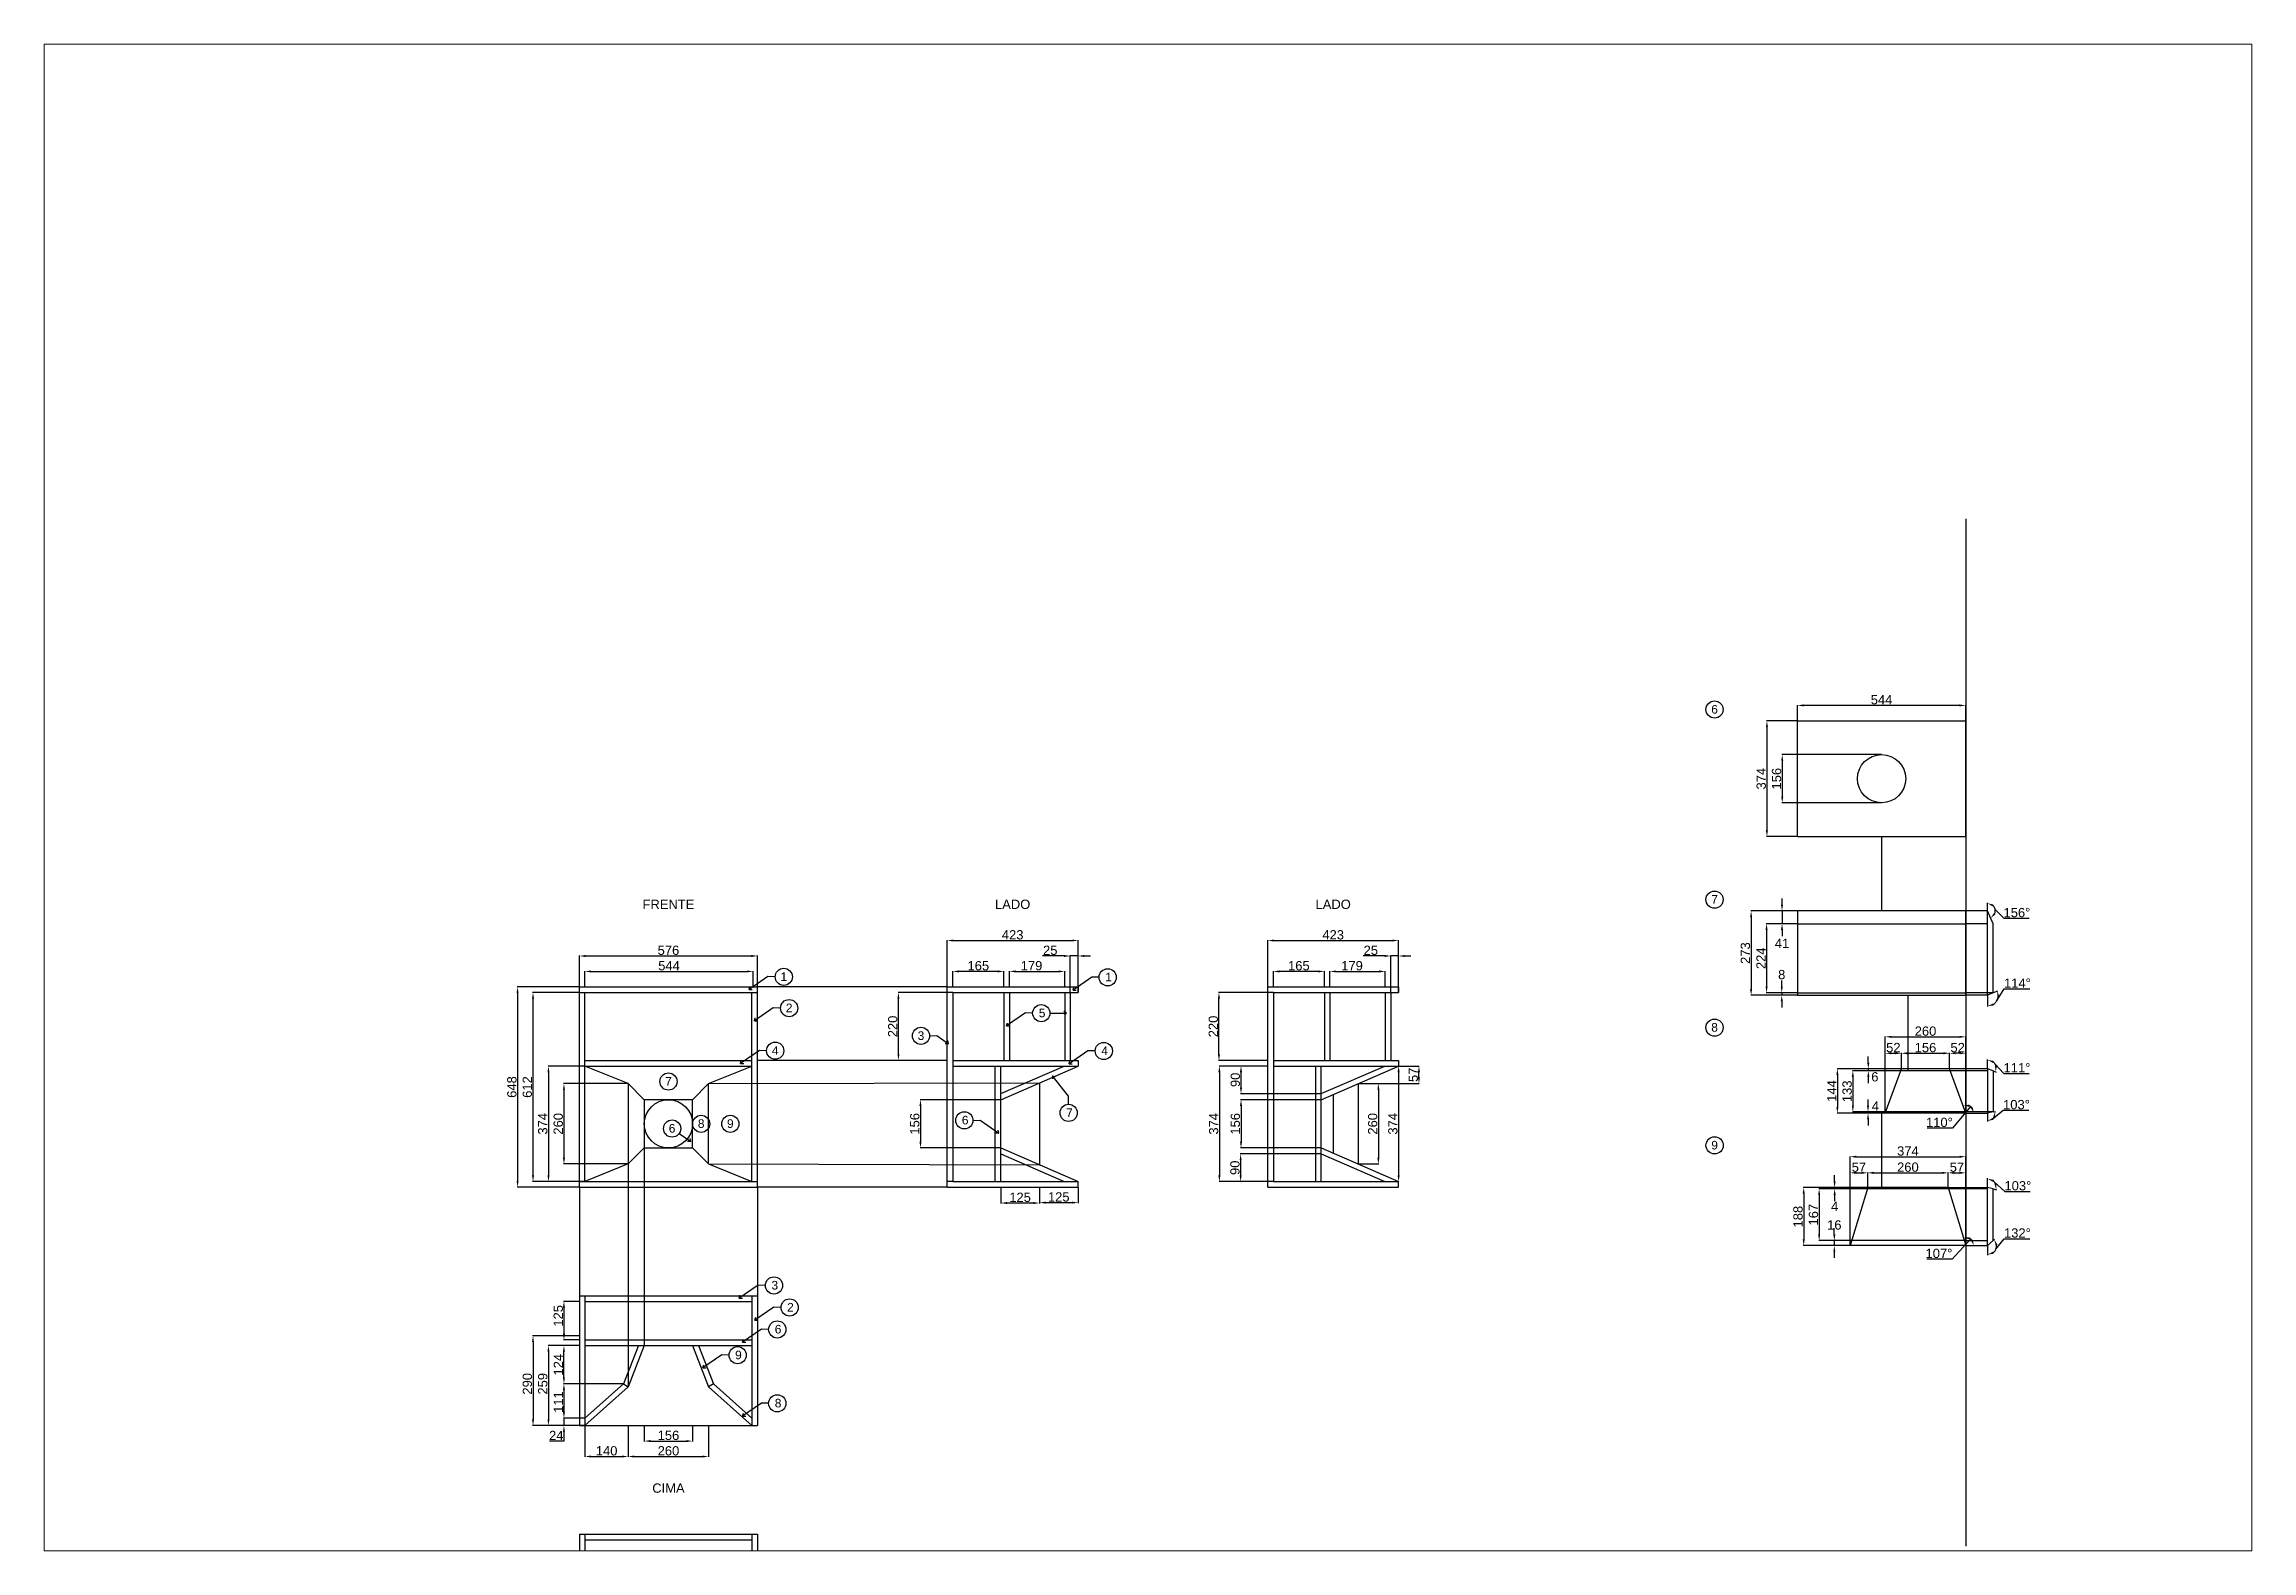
# Paper-space layout 'Layout1' of a CAD drawing. Header units: millimetres. Extents: x 52 to 181, y 46 to 134.
# The model-space entities are those that its viewports show. They can reach past a viewport. Long polylines and large blocks are cut down to what shows.
import ezdxf
from ezdxf.enums import TextEntityAlignment as Align

# ---------------------------------------------------------------- set-up
doc = ezdxf.new("R2010")
doc.units = ezdxf.units.MM
for name, pattern in [('ACAD_ISO02W100', [15, 12, -3]), ('ACAD_ISO04W100', [30, 24, -3, 0, -3]), ('HIDDEN', [9.525, 6.35, -3.175])]:
    doc.linetypes.add(name, pattern=pattern)
doc.layers.add('Etiquetas', color=7, linetype='Continuous')
doc.layers.add('Interior', color=7, linetype='HIDDEN')
doc.layers.add('Linhas apoio', color=8, linetype='ACAD_ISO04W100', transparency=0.3)
doc.styles.get("Standard").update_dxf_attribs({"font": 'arial.ttf'})
doc.dimstyles.new('roy-1', dxfattribs={"dimtxt": 30, "dimasz": 20, "dimexe": 1.25, "dimexo": 0.625, "dimgap": 3, "dimtad": 3, "dimtoh": 1, "dimdec": 0, "dimtxsty": 'Standard', "dimcen": 2.5, "dimadec": 0, "dimazin": 0, "dimtfac": 1, "dimtdec": 0, "dimtmove": 0, "dimatfit": 2, "dimfxl": 1, "dimarcsym": 0})

psp = doc.layouts.get("Layout1")

msp = doc.modelspace()

# ---------------------------------------------------------------- texts
at = {"char_height": 30, "attachment_point": 5}
for s, width, heights, insert in [('FRENTE', 72.158, [75.7], (288, 915)), ('LADO', 30, [52.7], (1401.2, 915)), ('LADO', 30, [52.7], (2437.8, 915)), ('CIMA', 30, [52.7], (288, -973.8))]:
    msp.add_mtext_dynamic_manual_height_columns(s, width=width, gutter_width=12.5, heights=heights, dxfattribs=dict(at, insert=insert))

# ---------------------------------------------------------------- blocks, each defined once
blk = doc.blocks.new('*D47')
at = {"layer": 'Defpoints', "color": 0, "transparency": 16777216}
for p in [(576, 748), (0, 648), (576, 648)]:
    blk.add_point(p, dxfattribs=at)
at = {"layer": 'Linhas apoio', "color": 0, "linetype": 'ACAD_ISO04W100', "lineweight": -2, "transparency": 16777216}
for p, q in [((0, 648.6), (0, 749.3)), ((20, 748), (556, 748)), ((576, 648.6), (576, 749.3))]:
    blk.add_line(p, q, dxfattribs=at)
at = {"layer": 'Linhas apoio', "color": 0, "transparency": 16777216}
for points in [[(20, 751.3), (20, 744.7), (0, 748)], [(556, 751.3), (556, 744.7), (576, 748)]]:
    blk.add_solid(points, dxfattribs=at)
at = {"layer": 'Linhas apoio', "color": 0, "transparency": 16777216, "insert": (288, 766.3), "char_height": 30, "attachment_point": 5}
blk.add_mtext('576', dxfattribs=at)
blk = doc.blocks.new('PLACA Nº')
blk.add_circle((0, 0), 27.8)
blk.add_attdef('XX', text='', height=27.8).set_placement((-0.5, -13.2), align=Align.CENTER)
blk = doc.blocks.new('*D33')
at = {"layer": 'Defpoints', "color": 0, "transparency": 16777216}
for p in [(0, 648), (0, 0), (-200, 0)]:
    blk.add_point(p, dxfattribs=at)
at = {"layer": 'Linhas apoio', "color": 0, "linetype": 'ACAD_ISO04W100', "lineweight": -2, "transparency": 16777216}
for p, q in [((-0.6, 648), (-201.3, 648)), ((-200, 628), (-200, 20)), ((-0.6, 0), (-201.3, 0))]:
    blk.add_line(p, q, dxfattribs=at)
at = {"layer": 'Linhas apoio', "color": 0, "transparency": 16777216}
for points in [[(-203.3, 628), (-196.7, 628), (-200, 648)], [(-203.3, 20), (-196.7, 20), (-200, 0)]]:
    blk.add_solid(points, dxfattribs=at)
at = {"layer": 'Linhas apoio', "color": 0, "transparency": 16777216, "insert": (-218.3, 324), "char_height": 30, "attachment_point": 5, "rotation": 90}
blk.add_mtext('648', dxfattribs=at)
blk = doc.blocks.new('*D34')
at = {"layer": 'Defpoints', "color": 0, "transparency": 16777216}
for p in [(-150, 630), (0, 630), (0, 18)]:
    blk.add_point(p, dxfattribs=at)
at = {"layer": 'Linhas apoio', "color": 0, "linetype": 'ACAD_ISO04W100', "lineweight": -2, "transparency": 16777216}
for p, q in [((-0.6, 630), (-151.3, 630)), ((-150, 38), (-150, 610)), ((-0.6, 18), (-151.3, 18))]:
    blk.add_line(p, q, dxfattribs=at)
at = {"layer": 'Linhas apoio', "color": 0, "transparency": 16777216}
for points in [[(-153.3, 610), (-146.7, 610), (-150, 630)], [(-153.3, 38), (-146.7, 38), (-150, 18)]]:
    blk.add_solid(points, dxfattribs=at)
at = {"layer": 'Linhas apoio', "color": 0, "transparency": 16777216, "insert": (-168.3, 324), "char_height": 30, "attachment_point": 5, "rotation": 90}
blk.add_mtext('612', dxfattribs=at)
blk = doc.blocks.new('*D35')
at = {"layer": 'Defpoints', "color": 0, "transparency": 16777216}
for p in [(1612.7, 798), (1189.7, 648), (1612.7, 648)]:
    blk.add_point(p, dxfattribs=at)
at = {"layer": 'Linhas apoio', "color": 0, "linetype": 'ACAD_ISO04W100', "lineweight": -2, "transparency": 16777216}
for p, q in [((1189.7, 648.6), (1189.7, 799.3)), ((1209.7, 798), (1592.7, 798)), ((1612.7, 648.6), (1612.7, 799.3))]:
    blk.add_line(p, q, dxfattribs=at)
at = {"layer": 'Linhas apoio', "color": 0, "transparency": 16777216}
for points in [[(1209.7, 801.3), (1209.7, 794.7), (1189.7, 798)], [(1592.7, 801.3), (1592.7, 794.7), (1612.7, 798)]]:
    blk.add_solid(points, dxfattribs=at)
at = {"layer": 'Linhas apoio', "color": 0, "transparency": 16777216, "insert": (1401.2, 816.3), "char_height": 30, "attachment_point": 5}
blk.add_mtext('423', dxfattribs=at)
blk = doc.blocks.new('*D25')
at = {"layer": 'Defpoints', "color": 0, "transparency": 16777216}
for p in [(1031.8, 630), (1189.7, 630), (1189.7, 410)]:
    blk.add_point(p, dxfattribs=at)
at = {"layer": 'Linhas apoio', "color": 0, "linetype": 'ACAD_ISO04W100', "lineweight": -2, "transparency": 16777216}
for p, q in [((1189, 630), (1030.6, 630)), ((1031.8, 430), (1031.8, 610)), ((1189, 410), (1030.6, 410))]:
    blk.add_line(p, q, dxfattribs=at)
at = {"layer": 'Linhas apoio', "color": 0, "transparency": 16777216}
for points in [[(1028.5, 610), (1035.1, 610), (1031.8, 630)], [(1028.5, 430), (1035.1, 430), (1031.8, 410)]]:
    blk.add_solid(points, dxfattribs=at)
at = {"layer": 'Linhas apoio', "color": 0, "transparency": 16777216, "insert": (1013.5, 520), "char_height": 30, "attachment_point": 5, "rotation": 90}
blk.add_mtext('220', dxfattribs=at)
blk = doc.blocks.new('*D26')
at = {"layer": 'Defpoints', "color": 0, "transparency": 16777216}
for p in [(1390.7, 648), (1569.7, 698), (1569.7, 648)]:
    blk.add_point(p, dxfattribs=at)
at = {"layer": 'Linhas apoio', "color": 0, "linetype": 'ACAD_ISO04W100', "lineweight": -2, "transparency": 16777216}
for p, q in [((1390.7, 648.6), (1390.7, 699.3)), ((1410.7, 698), (1549.7, 698)), ((1569.7, 648.6), (1569.7, 699.3))]:
    blk.add_line(p, q, dxfattribs=at)
at = {"layer": 'Linhas apoio', "color": 0, "transparency": 16777216}
for points in [[(1410.7, 701.3), (1410.7, 694.7), (1390.7, 698)], [(1549.7, 701.3), (1549.7, 694.7), (1569.7, 698)]]:
    blk.add_solid(points, dxfattribs=at)
at = {"layer": 'Linhas apoio', "color": 0, "transparency": 16777216, "insert": (1462.2, 716.3), "char_height": 30, "attachment_point": 5}
blk.add_mtext('179', dxfattribs=at)
blk = doc.blocks.new('*D27')
at = {"layer": 'Defpoints', "color": 0, "transparency": 16777216}
for p in [(1207.7, 698), (1207.7, 648), (1372.7, 648)]:
    blk.add_point(p, dxfattribs=at)
at = {"layer": 'Linhas apoio', "color": 0, "linetype": 'ACAD_ISO04W100', "lineweight": -2, "transparency": 16777216}
for p, q in [((1207.7, 648.6), (1207.7, 699.3)), ((1352.7, 698), (1227.7, 698)), ((1372.7, 648.6), (1372.7, 699.3))]:
    blk.add_line(p, q, dxfattribs=at)
at = {"layer": 'Linhas apoio', "color": 0, "transparency": 16777216}
for points in [[(1227.7, 701.3), (1227.7, 694.7), (1207.7, 698)], [(1352.7, 701.3), (1352.7, 694.7), (1372.7, 698)]]:
    blk.add_solid(points, dxfattribs=at)
at = {"layer": 'Linhas apoio', "color": 0, "transparency": 16777216, "insert": (1290.2, 716.3), "char_height": 30, "attachment_point": 5}
blk.add_mtext('165', dxfattribs=at)
blk = doc.blocks.new('*D37')
at = {"layer": 'Defpoints', "color": 0, "transparency": 16777216}
for p in [(1362.7, 283), (1103.1, 127), (1362.7, 127)]:
    blk.add_point(p, dxfattribs=at)
at = {"layer": 'Linhas apoio', "color": 0, "linetype": 'ACAD_ISO04W100', "lineweight": -2, "transparency": 16777216}
for p, q in [((1362, 283), (1101.8, 283)), ((1103.1, 263), (1103.1, 147)), ((1362, 127), (1101.8, 127))]:
    blk.add_line(p, q, dxfattribs=at)
at = {"layer": 'Linhas apoio', "color": 0, "transparency": 16777216}
for points in [[(1099.7, 263), (1106.4, 263), (1103.1, 283)], [(1099.7, 147), (1106.4, 147), (1103.1, 127)]]:
    blk.add_solid(points, dxfattribs=at)
at = {"layer": 'Linhas apoio', "color": 0, "transparency": 16777216, "insert": (1084.8, 205), "char_height": 30, "attachment_point": 5, "rotation": 90}
blk.add_mtext('156', dxfattribs=at)
blk = doc.blocks.new('*D38')
at = {"layer": 'Defpoints', "color": 0, "transparency": 16777216}
for p in [(0, -481.1), (-150, -771.4), (0, -771.4)]:
    blk.add_point(p, dxfattribs=at)
at = {"layer": 'Linhas apoio', "color": 0, "linetype": 'ACAD_ISO04W100', "lineweight": -2, "transparency": 16777216}
for p, q in [((-0.6, -481.1), (-151.2, -481.1)), ((-150, -501.1), (-150, -751.4)), ((-0.6, -771.4), (-151.2, -771.4))]:
    blk.add_line(p, q, dxfattribs=at)
at = {"layer": 'Linhas apoio', "color": 0, "transparency": 16777216}
for points in [[(-153.3, -501.1), (-146.7, -501.1), (-150, -481.1)], [(-153.3, -751.4), (-146.7, -751.4), (-150, -771.4)]]:
    blk.add_solid(points, dxfattribs=at)
at = {"layer": 'Linhas apoio', "color": 0, "transparency": 16777216, "insert": (-168.3, -636.1), "char_height": 30, "attachment_point": 5, "rotation": 90}
blk.add_mtext('290', dxfattribs=at)
blk = doc.blocks.new('*D29')
at = {"layer": 'Defpoints', "color": 0, "transparency": 16777216}
for p in [(0, -369.4), (-50, -494.4), (0, -494.4)]:
    blk.add_point(p, dxfattribs=at)
at = {"layer": 'Linhas apoio', "color": 0, "linetype": 'ACAD_ISO04W100', "lineweight": -2, "transparency": 16777216}
for p, q in [((-0.6, -369.4), (-51.2, -369.4)), ((-50, -389.4), (-50, -474.4)), ((-0.6, -494.4), (-51.2, -494.4))]:
    blk.add_line(p, q, dxfattribs=at)
at = {"layer": 'Linhas apoio', "color": 0, "transparency": 16777216}
for points in [[(-53.3, -389.4), (-46.7, -389.4), (-50, -369.4)], [(-53.3, -474.4), (-46.7, -474.4), (-50, -494.4)]]:
    blk.add_solid(points, dxfattribs=at)
at = {"layer": 'Linhas apoio', "color": 0, "transparency": 16777216, "insert": (-68.3, -416.2), "char_height": 30, "attachment_point": 5, "rotation": 90}
blk.add_mtext('125', dxfattribs=at)
blk = doc.blocks.new('*D39')
at = {"layer": 'Defpoints', "color": 0, "transparency": 16777216}
for p in [(0, -512.4), (-100, -771.4), (0, -771.4)]:
    blk.add_point(p, dxfattribs=at)
at = {"layer": 'Linhas apoio', "color": 0, "linetype": 'ACAD_ISO04W100', "lineweight": -2, "transparency": 16777216}
for p, q in [((-0.6, -512.4), (-101.2, -512.4)), ((-100, -532.4), (-100, -751.4)), ((-0.6, -771.4), (-101.2, -771.4))]:
    blk.add_line(p, q, dxfattribs=at)
at = {"layer": 'Linhas apoio', "color": 0, "transparency": 16777216}
for points in [[(-103.3, -532.4), (-96.7, -532.4), (-100, -512.4)], [(-103.3, -751.4), (-96.7, -751.4), (-100, -771.4)]]:
    blk.add_solid(points, dxfattribs=at)
at = {"layer": 'Linhas apoio', "color": 0, "transparency": 16777216, "insert": (-118.3, -636.1), "char_height": 30, "attachment_point": 5, "rotation": 90}
blk.add_mtext('259', dxfattribs=at)
blk = doc.blocks.new('*D41')
at = {"layer": 'Defpoints', "color": 0, "transparency": 16777216}
for p in [(18, -771.4), (158, -771.4), (158, -871.4)]:
    blk.add_point(p, dxfattribs=at)
at = {"layer": 'Linhas apoio', "color": 0, "linetype": 'ACAD_ISO04W100', "lineweight": -2, "transparency": 16777216}
for p, q in [((18, -772), (18, -872.6)), ((158, -772), (158, -872.6)), ((38, -871.4), (138, -871.4))]:
    blk.add_line(p, q, dxfattribs=at)
at = {"layer": 'Linhas apoio', "color": 0, "transparency": 16777216}
for points in [[(38, -868.1), (38, -874.7), (18, -871.4)], [(138, -868.1), (138, -874.7), (158, -871.4)]]:
    blk.add_solid(points, dxfattribs=at)
at = {"layer": 'Linhas apoio', "color": 0, "transparency": 16777216, "insert": (88, -853.1), "char_height": 30, "attachment_point": 5}
blk.add_mtext('140', dxfattribs=at)
blk = doc.blocks.new('*D42')
at = {"layer": 'Defpoints', "color": 0, "transparency": 16777216}
for p in [(158, -771.4), (418, -771.4), (418, -871.4)]:
    blk.add_point(p, dxfattribs=at)
at = {"layer": 'Linhas apoio', "color": 0, "linetype": 'ACAD_ISO04W100', "lineweight": -2, "transparency": 16777216}
for p, q in [((158, -772), (158, -872.6)), ((418, -772), (418, -872.6)), ((178, -871.4), (398, -871.4))]:
    blk.add_line(p, q, dxfattribs=at)
at = {"layer": 'Linhas apoio', "color": 0, "transparency": 16777216}
for points in [[(178, -868.1), (178, -874.7), (158, -871.4)], [(398, -868.1), (398, -874.7), (418, -871.4)]]:
    blk.add_solid(points, dxfattribs=at)
at = {"layer": 'Linhas apoio', "color": 0, "transparency": 16777216, "insert": (288, -853.1), "char_height": 30, "attachment_point": 5}
blk.add_mtext('260', dxfattribs=at)
blk = doc.blocks.new('*D43')
at = {"layer": 'Defpoints', "color": 0, "transparency": 16777216}
for p in [(1587.7, 748), (1587.7, 630), (1612.7, 630)]:
    blk.add_point(p, dxfattribs=at)
at = {"layer": 'Linhas apoio', "color": 0, "linetype": 'ACAD_ISO04W100', "lineweight": -2, "transparency": 16777216}
for p, q in [((1567.7, 748), (1498, 748)), ((1587.7, 630.6), (1587.7, 749.3)), ((1612.7, 748), (1587.7, 748)), ((1612.7, 630.6), (1612.7, 749.3)), ((1632.7, 748), (1652.7, 748))]:
    blk.add_line(p, q, dxfattribs=at)
at = {"layer": 'Linhas apoio', "color": 0, "transparency": 16777216}
for points in [[(1567.7, 751.3), (1567.7, 744.7), (1587.7, 748)], [(1632.7, 751.3), (1632.7, 744.7), (1612.7, 748)]]:
    blk.add_solid(points, dxfattribs=at)
at = {"layer": 'Linhas apoio', "color": 0, "transparency": 16777216, "insert": (1522.8, 766.3), "char_height": 30, "attachment_point": 5}
blk.add_mtext('25', dxfattribs=at)
blk = doc.blocks.new('*D44')
at = {"layer": 'Defpoints', "color": 0, "transparency": 16777216}
for p in [(-50, -512.4), (0, -512.4), (142.7, -636.1)]:
    blk.add_point(p, dxfattribs=at)
at = {"layer": 'Linhas apoio', "color": 0, "linetype": 'ACAD_ISO04W100', "lineweight": -2, "transparency": 16777216}
for p, q in [((-0.6, -512.4), (-51.3, -512.4)), ((-50, -616.1), (-50, -532.4)), ((142, -636.1), (-51.3, -636.1))]:
    blk.add_line(p, q, dxfattribs=at)
at = {"layer": 'Linhas apoio', "color": 0, "transparency": 16777216}
for points in [[(-53.3, -532.4), (-46.7, -532.4), (-50, -512.4)], [(-53.3, -616.1), (-46.7, -616.1), (-50, -636.1)]]:
    blk.add_solid(points, dxfattribs=at)
at = {"layer": 'Linhas apoio', "color": 0, "transparency": 16777216, "insert": (-68.1, -574.3), "char_height": 30, "attachment_point": 5, "rotation": 90}
blk.add_mtext('124', dxfattribs=at)
blk = doc.blocks.new('*D30')
at = {"layer": 'Defpoints', "color": 0, "transparency": 16777216}
for p in [(-50, -771.4), (18, -747.3), (18, -771.4)]:
    blk.add_point(p, dxfattribs=at)
at = {"layer": 'Linhas apoio', "color": 0, "linetype": 'ACAD_ISO04W100', "lineweight": -2, "transparency": 16777216}
for p, q in [((-50, -727.3), (-50, -707.3)), ((17.4, -747.3), (-51.3, -747.3)), ((17.4, -771.4), (-51.3, -771.4)), ((-50, -747.3), (-50, -771.4)), ((-50, -821.4), (-96.4, -821.4)), ((-50, -791.4), (-50, -821.4))]:
    blk.add_line(p, q, dxfattribs=at)
at = {"layer": 'Linhas apoio', "color": 0, "transparency": 16777216}
for points in [[(-53.3, -727.3), (-46.7, -727.3), (-50, -747.3)], [(-53.3, -791.4), (-46.7, -791.4), (-50, -771.4)]]:
    blk.add_solid(points, dxfattribs=at)
at = {"layer": 'Linhas apoio', "color": 0, "transparency": 16777216, "insert": (-74.7, -803.3), "char_height": 30, "attachment_point": 5}
blk.add_mtext('24', dxfattribs=at)
blk = doc.blocks.new('*D31')
at = {"layer": 'Defpoints', "color": 0, "transparency": 16777216}
for p in [(0, -636.1), (-50, -747.3), (0, -747.3)]:
    blk.add_point(p, dxfattribs=at)
at = {"layer": 'Linhas apoio', "color": 0, "linetype": 'ACAD_ISO04W100', "lineweight": -2, "transparency": 16777216}
for p, q in [((-0.6, -636.1), (-51.3, -636.1)), ((-50, -656.1), (-50, -727.3)), ((-0.6, -747.3), (-51.3, -747.3))]:
    blk.add_line(p, q, dxfattribs=at)
at = {"layer": 'Linhas apoio', "color": 0, "transparency": 16777216}
for points in [[(-53.3, -656.1), (-46.7, -656.1), (-50, -636.1)], [(-53.3, -727.3), (-46.7, -727.3), (-50, -747.3)]]:
    blk.add_solid(points, dxfattribs=at)
at = {"layer": 'Linhas apoio', "color": 0, "transparency": 16777216, "insert": (-68.1, -695.1), "char_height": 30, "attachment_point": 5, "rotation": 90}
blk.add_mtext('111', dxfattribs=at)
blk = doc.blocks.new('*D32')
at = {"layer": 'Defpoints', "color": 0, "transparency": 16777216}
for p in [(18, 392), (-100, 18), (18, 18)]:
    blk.add_point(p, dxfattribs=at)
at = {"layer": 'Linhas apoio', "color": 0, "linetype": 'ACAD_ISO04W100', "lineweight": -2, "transparency": 16777216}
for p, q in [((17.4, 392), (-101.3, 392)), ((-100, 372), (-100, 38)), ((17.4, 18), (-101.3, 18))]:
    blk.add_line(p, q, dxfattribs=at)
at = {"layer": 'Linhas apoio', "color": 0, "transparency": 16777216}
for points in [[(-103.3, 372), (-96.7, 372), (-100, 392)], [(-103.3, 38), (-96.7, 38), (-100, 18)]]:
    blk.add_solid(points, dxfattribs=at)
at = {"layer": 'Linhas apoio', "color": 0, "transparency": 16777216, "insert": (-118.3, 205), "char_height": 30, "attachment_point": 5, "rotation": 90}
blk.add_mtext('374', dxfattribs=at)
blk = doc.blocks.new('*D45')
at = {"layer": 'Defpoints', "color": 0, "transparency": 16777216}
for p in [(158, 335), (-50, 75), (158, 75)]:
    blk.add_point(p, dxfattribs=at)
at = {"layer": 'Linhas apoio', "color": 0, "linetype": 'ACAD_ISO04W100', "lineweight": -2, "transparency": 16777216}
for p, q in [((157.4, 335), (-51.3, 335)), ((-50, 315), (-50, 95)), ((157.4, 75), (-51.3, 75))]:
    blk.add_line(p, q, dxfattribs=at)
at = {"layer": 'Linhas apoio', "color": 0, "transparency": 16777216}
for points in [[(-53.3, 315), (-46.7, 315), (-50, 335)], [(-53.3, 95), (-46.7, 95), (-50, 75)]]:
    blk.add_solid(points, dxfattribs=at)
at = {"layer": 'Linhas apoio', "color": 0, "transparency": 16777216, "insert": (-68.3, 205), "char_height": 30, "attachment_point": 5, "rotation": 90}
blk.add_mtext('260', dxfattribs=at)
blk = doc.blocks.new('*D52')
at = {"layer": 'Defpoints', "color": 0, "transparency": 16777216}
for p in [(3939.4, 893.7), (3889.4, 852.4), (3939.4, 852.4)]:
    blk.add_point(p, dxfattribs=at)
at = {"layer": 'Linhas apoio', "color": 0, "linetype": 'ACAD_ISO04W100', "lineweight": -2, "transparency": 16777216}
for p, q in [((3889.4, 913.7), (3889.4, 933.7)), ((3938.7, 893.7), (3888.1, 893.7)), ((3889.4, 893.7), (3889.4, 852.4)), ((3938.7, 852.4), (3888.1, 852.4)), ((3889.4, 832.4), (3889.4, 812.4))]:
    blk.add_line(p, q, dxfattribs=at)
at = {"layer": 'Linhas apoio', "color": 0, "transparency": 16777216}
for points in [[(3886, 913.7), (3892.7, 913.7), (3889.4, 893.7)], [(3886, 832.4), (3892.7, 832.4), (3889.4, 852.4)]]:
    blk.add_solid(points, dxfattribs=at)
at = {"layer": 'Linhas apoio', "color": 0, "transparency": 16777216, "insert": (3889.4, 788.8), "char_height": 30, "attachment_point": 5}
blk.add_mtext('41', dxfattribs=at)
blk = doc.blocks.new('*D53')
at = {"layer": 'Defpoints', "color": 0, "transparency": 16777216}
for p in [(3939.4, 893.7), (3789.4, 620.9), (3939.4, 620.9)]:
    blk.add_point(p, dxfattribs=at)
at = {"layer": 'Linhas apoio', "color": 0, "linetype": 'ACAD_ISO04W100', "lineweight": -2, "transparency": 16777216}
for p, q in [((3938.7, 893.7), (3788.1, 893.7)), ((3789.4, 873.7), (3789.4, 640.9)), ((3938.7, 620.9), (3788.1, 620.9))]:
    blk.add_line(p, q, dxfattribs=at)
at = {"layer": 'Linhas apoio', "color": 0, "transparency": 16777216}
for points in [[(3786, 873.7), (3792.7, 873.7), (3789.4, 893.7)], [(3786, 640.9), (3792.7, 640.9), (3789.4, 620.9)]]:
    blk.add_solid(points, dxfattribs=at)
at = {"layer": 'Linhas apoio', "color": 0, "transparency": 16777216, "insert": (3771, 757.3), "char_height": 30, "attachment_point": 5, "rotation": 90}
blk.add_mtext('273', dxfattribs=at)
blk = doc.blocks.new('*D54')
at = {"layer": 'Defpoints', "color": 0, "transparency": 16777216}
for p in [(3939.4, 852.4), (3839.4, 628.8), (3939.4, 628.8)]:
    blk.add_point(p, dxfattribs=at)
at = {"layer": 'Linhas apoio', "color": 0, "linetype": 'ACAD_ISO04W100', "lineweight": -2, "transparency": 16777216}
for p, q in [((3938.7, 852.4), (3838.1, 852.4)), ((3839.4, 832.4), (3839.4, 648.8)), ((3938.8, 628.8), (3838.1, 628.8))]:
    blk.add_line(p, q, dxfattribs=at)
at = {"layer": 'Linhas apoio', "color": 0, "transparency": 16777216}
for points in [[(3836, 832.4), (3842.7, 832.4), (3839.4, 852.4)], [(3836, 648.8), (3842.7, 648.8), (3839.4, 628.8)]]:
    blk.add_solid(points, dxfattribs=at)
at = {"layer": 'Linhas apoio', "color": 0, "transparency": 16777216, "insert": (3821.3, 740.6), "char_height": 30, "attachment_point": 5, "rotation": 90}
blk.add_mtext('224', dxfattribs=at)
blk = doc.blocks.new('*D55')
at = {"layer": 'Defpoints', "color": 0, "transparency": 16777216}
for p in [(3888.4, 620.9), (3939.4, 628.8), (3939.4, 620.9)]:
    blk.add_point(p, dxfattribs=at)
at = {"layer": 'Linhas apoio', "color": 0, "linetype": 'ACAD_ISO04W100', "lineweight": -2, "transparency": 16777216}
for p, q in [((3888.4, 648.8), (3888.4, 668.8)), ((3938.8, 628.8), (3887.2, 628.8)), ((3938.7, 620.9), (3887.2, 620.9)), ((3888.4, 628.8), (3888.4, 620.9)), ((3888.4, 600.9), (3888.4, 580.9))]:
    blk.add_line(p, q, dxfattribs=at)
at = {"layer": 'Linhas apoio', "color": 0, "transparency": 16777216}
for points in [[(3885.1, 648.8), (3891.8, 648.8), (3888.4, 628.8)], [(3885.1, 600.9), (3891.8, 600.9), (3888.4, 620.9)]]:
    blk.add_solid(points, dxfattribs=at)
at = {"layer": 'Linhas apoio', "color": 0, "transparency": 16777216, "insert": (3888.4, 687.6), "char_height": 30, "attachment_point": 5}
blk.add_mtext('8', dxfattribs=at)
blk = doc.blocks.new('*D56')
at = {"layer": 'Defpoints', "color": 0, "transparency": 16777216}
for p in [(210, -771.4), (366, -771.4), (366, -821.4)]:
    blk.add_point(p, dxfattribs=at)
at = {"layer": 'Linhas apoio', "color": 0, "linetype": 'ACAD_ISO04W100', "lineweight": -2, "transparency": 16777216}
for p, q in [((210, -772), (210, -822.6)), ((366, -772), (366, -822.6)), ((230, -821.4), (346, -821.4))]:
    blk.add_line(p, q, dxfattribs=at)
at = {"layer": 'Linhas apoio', "color": 0, "transparency": 16777216}
for points in [[(230, -818.1), (230, -824.7), (210, -821.4)], [(346, -818.1), (346, -824.7), (366, -821.4)]]:
    blk.add_solid(points, dxfattribs=at)
at = {"layer": 'Linhas apoio', "color": 0, "transparency": 16777216, "insert": (288, -803.1), "char_height": 30, "attachment_point": 5}
blk.add_mtext('156', dxfattribs=at)
blk = doc.blocks.new('*D57')
at = {"layer": 'Defpoints', "color": 0, "transparency": 16777216}
for p in [(18, 648), (561.9, 698), (561.9, 648)]:
    blk.add_point(p, dxfattribs=at)
at = {"layer": 'Linhas apoio', "color": 0, "linetype": 'ACAD_ISO04W100', "lineweight": -2, "transparency": 16777216}
for p, q in [((18, 648.6), (18, 699.3)), ((38, 698), (541.9, 698)), ((561.9, 648.6), (561.9, 699.3))]:
    blk.add_line(p, q, dxfattribs=at)
at = {"layer": 'Linhas apoio', "color": 0, "transparency": 16777216}
for points in [[(38, 701.3), (38, 694.7), (18, 698)], [(541.9, 701.3), (541.9, 694.7), (561.9, 698)]]:
    blk.add_solid(points, dxfattribs=at)
at = {"layer": 'Linhas apoio', "color": 0, "transparency": 16777216, "insert": (289.9, 716.3), "char_height": 30, "attachment_point": 5}
blk.add_mtext('544', dxfattribs=at)
blk = doc.blocks.new('*D62')
at = {"layer": 'Defpoints', "color": 0, "transparency": 16777216}
for p in [(2226.3, 392), (2069.8, 18), (2244.3, 18)]:
    blk.add_point(p, dxfattribs=at)
at = {"layer": 'Linhas apoio', "color": 0, "linetype": 'ACAD_ISO04W100', "lineweight": -2, "transparency": 16777216}
for p, q in [((2225.7, 392), (2068.6, 392)), ((2069.8, 372), (2069.8, 38)), ((2243.7, 18), (2068.6, 18))]:
    blk.add_line(p, q, dxfattribs=at)
at = {"layer": 'Linhas apoio', "color": 0, "transparency": 16777216}
for points in [[(2066.5, 372), (2073.2, 372), (2069.8, 392)], [(2066.5, 38), (2073.2, 38), (2069.8, 18)]]:
    blk.add_solid(points, dxfattribs=at)
at = {"layer": 'Linhas apoio', "color": 0, "transparency": 16777216, "insert": (2051.5, 205), "char_height": 30, "attachment_point": 5, "rotation": 90}
blk.add_mtext('374', dxfattribs=at)
blk = doc.blocks.new('*D59')
at = {"layer": 'Defpoints', "color": 0, "transparency": 16777216}
for p in [(2068.5, 630), (2226.3, 630), (2226.3, 410)]:
    blk.add_point(p, dxfattribs=at)
at = {"layer": 'Linhas apoio', "color": 0, "linetype": 'ACAD_ISO04W100', "lineweight": -2, "transparency": 16777216}
for p, q in [((2225.7, 630), (2067.2, 630)), ((2068.5, 430), (2068.5, 610)), ((2225.7, 410), (2067.2, 410))]:
    blk.add_line(p, q, dxfattribs=at)
at = {"layer": 'Linhas apoio', "color": 0, "transparency": 16777216}
for points in [[(2065.1, 610), (2071.8, 610), (2068.5, 630)], [(2065.1, 430), (2071.8, 430), (2068.5, 410)]]:
    blk.add_solid(points, dxfattribs=at)
at = {"layer": 'Linhas apoio', "color": 0, "transparency": 16777216, "insert": (2050.2, 520), "char_height": 30, "attachment_point": 5, "rotation": 90}
blk.add_mtext('220', dxfattribs=at)
blk = doc.blocks.new('*D60')
at = {"layer": 'Defpoints', "color": 0, "transparency": 16777216}
for p in [(2139.7, 392), (2226.3, 392), (2399.3, 302.4)]:
    blk.add_point(p, dxfattribs=at)
at = {"layer": 'Linhas apoio', "color": 0, "linetype": 'ACAD_ISO04W100', "lineweight": -2, "transparency": 16777216}
for p, q in [((2225.7, 392), (2138.5, 392)), ((2139.7, 322.4), (2139.7, 372)), ((2398.7, 302.4), (2138.5, 302.4))]:
    blk.add_line(p, q, dxfattribs=at)
at = {"layer": 'Linhas apoio', "color": 0, "transparency": 16777216}
for points in [[(2136.4, 372), (2143.1, 372), (2139.7, 392)], [(2136.4, 322.4), (2143.1, 322.4), (2139.7, 302.4)]]:
    blk.add_solid(points, dxfattribs=at)
at = {"layer": 'Linhas apoio', "color": 0, "transparency": 16777216, "insert": (2121.4, 347.2), "char_height": 30, "attachment_point": 5, "rotation": 90}
blk.add_mtext('90', dxfattribs=at)
blk = doc.blocks.new('*D63')
at = {"layer": 'Defpoints', "color": 0, "transparency": 16777216}
for p in [(2399.3, 283), (2139.7, 127), (2399.3, 127)]:
    blk.add_point(p, dxfattribs=at)
at = {"layer": 'Linhas apoio', "color": 0, "linetype": 'ACAD_ISO04W100', "lineweight": -2, "transparency": 16777216}
for p, q in [((2398.7, 283), (2138.5, 283)), ((2139.7, 263), (2139.7, 147)), ((2398.7, 127), (2138.5, 127))]:
    blk.add_line(p, q, dxfattribs=at)
at = {"layer": 'Linhas apoio', "color": 0, "transparency": 16777216}
for points in [[(2136.4, 263), (2143.1, 263), (2139.7, 283)], [(2136.4, 147), (2143.1, 147), (2139.7, 127)]]:
    blk.add_solid(points, dxfattribs=at)
at = {"layer": 'Linhas apoio', "color": 0, "transparency": 16777216, "insert": (2121.4, 205), "char_height": 30, "attachment_point": 5, "rotation": 90}
blk.add_mtext('156', dxfattribs=at)
blk = doc.blocks.new('*D61')
at = {"layer": 'Defpoints', "color": 0, "transparency": 16777216}
for p in [(2399.3, 107.4), (2138.5, 18), (2138.5, 18)]:
    blk.add_point(p, dxfattribs=at)
at = {"layer": 'Linhas apoio', "color": 0, "linetype": 'ACAD_ISO04W100', "lineweight": -2, "transparency": 16777216}
for p, q in [((2398.7, 107.4), (2137.2, 107.4)), ((2138.5, 87.4), (2138.5, 38)), ((2139.1, 18), (2139.7, 18))]:
    blk.add_line(p, q, dxfattribs=at)
at = {"layer": 'Linhas apoio', "color": 0, "transparency": 16777216}
for points in [[(2135.2, 87.4), (2141.8, 87.4), (2138.5, 107.4)], [(2135.2, 38), (2141.8, 38), (2138.5, 18)]]:
    blk.add_solid(points, dxfattribs=at)
at = {"layer": 'Linhas apoio', "color": 0, "transparency": 16777216, "insert": (2120.2, 62.7), "char_height": 30, "attachment_point": 5, "rotation": 90}
blk.add_mtext('90', dxfattribs=at)
blk = doc.blocks.new('*D64')
at = {"layer": 'Defpoints', "color": 0, "transparency": 16777216}
for p in [(2649.3, 798), (2226.3, 648), (2649.3, 648)]:
    blk.add_point(p, dxfattribs=at)
at = {"layer": 'Linhas apoio', "color": 0, "linetype": 'ACAD_ISO04W100', "lineweight": -2, "transparency": 16777216}
for p, q in [((2226.3, 648.6), (2226.3, 799.3)), ((2246.3, 798), (2629.3, 798)), ((2649.3, 648.6), (2649.3, 799.3))]:
    blk.add_line(p, q, dxfattribs=at)
at = {"layer": 'Linhas apoio', "color": 0, "transparency": 16777216}
for points in [[(2246.3, 801.3), (2246.3, 794.7), (2226.3, 798)], [(2629.3, 801.3), (2629.3, 794.7), (2649.3, 798)]]:
    blk.add_solid(points, dxfattribs=at)
at = {"layer": 'Linhas apoio', "color": 0, "transparency": 16777216, "insert": (2437.8, 816.3), "char_height": 30, "attachment_point": 5}
blk.add_mtext('423', dxfattribs=at)
blk = doc.blocks.new('*D65')
at = {"layer": 'Defpoints', "color": 0, "transparency": 16777216}
for p in [(2427.3, 648), (2606.3, 698), (2606.3, 648)]:
    blk.add_point(p, dxfattribs=at)
at = {"layer": 'Linhas apoio', "color": 0, "linetype": 'ACAD_ISO04W100', "lineweight": -2, "transparency": 16777216}
for p, q in [((2427.3, 648.6), (2427.3, 699.3)), ((2447.3, 698), (2586.3, 698)), ((2606.3, 648.6), (2606.3, 699.3))]:
    blk.add_line(p, q, dxfattribs=at)
at = {"layer": 'Linhas apoio', "color": 0, "transparency": 16777216}
for points in [[(2447.3, 701.3), (2447.3, 694.7), (2427.3, 698)], [(2586.3, 701.3), (2586.3, 694.7), (2606.3, 698)]]:
    blk.add_solid(points, dxfattribs=at)
at = {"layer": 'Linhas apoio', "color": 0, "transparency": 16777216, "insert": (2498.8, 716.3), "char_height": 30, "attachment_point": 5}
blk.add_mtext('179', dxfattribs=at)
blk = doc.blocks.new('*D66')
at = {"layer": 'Defpoints', "color": 0, "transparency": 16777216}
for p in [(2244.3, 698), (2244.3, 648), (2409.3, 648)]:
    blk.add_point(p, dxfattribs=at)
at = {"layer": 'Linhas apoio', "color": 0, "linetype": 'ACAD_ISO04W100', "lineweight": -2, "transparency": 16777216}
for p, q in [((2244.3, 648.6), (2244.3, 699.3)), ((2389.3, 698), (2264.3, 698)), ((2409.3, 648.6), (2409.3, 699.3))]:
    blk.add_line(p, q, dxfattribs=at)
at = {"layer": 'Linhas apoio', "color": 0, "transparency": 16777216}
for points in [[(2264.3, 701.3), (2264.3, 694.7), (2244.3, 698)], [(2389.3, 701.3), (2389.3, 694.7), (2409.3, 698)]]:
    blk.add_solid(points, dxfattribs=at)
at = {"layer": 'Linhas apoio', "color": 0, "transparency": 16777216, "insert": (2326.8, 716.3), "char_height": 30, "attachment_point": 5}
blk.add_mtext('165', dxfattribs=at)
blk = doc.blocks.new('*D67')
at = {"layer": 'Defpoints', "color": 0, "transparency": 16777216}
for p in [(2624.3, 748), (2624.3, 630), (2649.3, 630)]:
    blk.add_point(p, dxfattribs=at)
at = {"layer": 'Linhas apoio', "color": 0, "linetype": 'ACAD_ISO04W100', "lineweight": -2, "transparency": 16777216}
for p, q in [((2604.3, 748), (2534.6, 748)), ((2624.3, 630.6), (2624.3, 749.3)), ((2649.3, 748), (2624.3, 748)), ((2649.3, 630.6), (2649.3, 749.3)), ((2669.3, 748), (2689.3, 748))]:
    blk.add_line(p, q, dxfattribs=at)
at = {"layer": 'Linhas apoio', "color": 0, "transparency": 16777216}
for points in [[(2604.3, 751.3), (2604.3, 744.7), (2624.3, 748)], [(2669.3, 751.3), (2669.3, 744.7), (2649.3, 748)]]:
    blk.add_solid(points, dxfattribs=at)
at = {"layer": 'Linhas apoio', "color": 0, "transparency": 16777216, "insert": (2559.5, 766.3), "char_height": 30, "attachment_point": 5}
blk.add_mtext('25', dxfattribs=at)
blk = doc.blocks.new('*D68')
at = {"layer": 'Defpoints', "color": 0, "transparency": 16777216}
for p in [(4553.8, 893.7), (4553.8, 620.9), (4553.8, 620.9), (4573.2, 629.4), (4575.5, 593)]:
    blk.add_point(p, dxfattribs=at)
at = {"layer": 'Linhas apoio', "color": 0, "linetype": 'ACAD_ISO04W100', "lineweight": -2, "transparency": 16777216}
for p, q in [((4553.8, 620.3), (4553.8, 584.3)), ((4573.8, 629.7), (4587.3, 635.6)), ((4583.3, 601.6), (4607.9, 641.9)), ((4607.9, 641.9), (4690.3, 641.9))]:
    blk.add_line(p, q, dxfattribs=at)
blk.add_arc((4553.8, 620.9), 35.3, 302.87225, 350.68495, dxfattribs=at)
at = {"layer": 'Linhas apoio', "color": 0, "transparency": 16777216}
for points in [[(4573.9, 588.1), (4572, 594.5), (4553.8, 585.6)], [(4585.3, 614.8), (4591.9, 615.6), (4586.2, 635.1)]]:
    blk.add_solid(points, dxfattribs=at)
at = {"layer": 'Linhas apoio', "color": 0, "transparency": 16777216, "insert": (4650.6, 660), "char_height": 30, "attachment_point": 5}
blk.add_mtext('114°', dxfattribs=at)
blk = doc.blocks.new('*D69')
at = {"layer": 'Defpoints', "color": 0, "transparency": 16777216}
for p in [(4553.8, 893.7), (4553.8, 893.7), (4573.8, 909.2), (4571.8, 852.4), (4553.8, 620.9)]:
    blk.add_point(p, dxfattribs=at)
at = {"layer": 'Linhas apoio', "color": 0, "linetype": 'ACAD_ISO04W100', "lineweight": -2, "transparency": 16777216}
for p, q in [((4553.8, 894.3), (4553.8, 920.2)), ((4578.5, 898.8), (4606.4, 869.9)), ((4606.4, 869.9), (4688.8, 869.9))]:
    blk.add_line(p, q, dxfattribs=at)
blk.add_arc((4553.8, 893.7), 25.3, 340.08864, 43.46856, dxfattribs=at)
at = {"layer": 'Linhas apoio', "color": 0, "transparency": 16777216}
for points in [[(4570.8, 908), (4573.5, 914.1), (4553.8, 919)], [(4580, 882.8), (4575.1, 887.3), (4563.9, 870.5)]]:
    blk.add_solid(points, dxfattribs=at)
at = {"layer": 'Linhas apoio', "color": 0, "transparency": 16777216, "insert": (4649.1, 888.2), "char_height": 30, "attachment_point": 5}
blk.add_mtext('156°', dxfattribs=at)
blk = doc.blocks.new('*D85')
at = {"layer": 'Defpoints', "color": 0, "transparency": 16777216}
for p in [(2649.3, 392), (2649.3, 18), (2649.3, 18)]:
    blk.add_point(p, dxfattribs=at)
at = {"layer": 'Linhas apoio', "color": 0, "linetype": 'ACAD_ISO04W100', "lineweight": -2, "transparency": 16777216}
for p, q in [((2649.3, 372), (2649.3, 38)), ((2650, 392), (2650.6, 392)), ((2650, 18), (2650.6, 18))]:
    blk.add_line(p, q, dxfattribs=at)
at = {"layer": 'Linhas apoio', "color": 0, "transparency": 16777216}
for points in [[(2646, 372), (2652.7, 372), (2649.3, 392)], [(2646, 38), (2652.7, 38), (2649.3, 18)]]:
    blk.add_solid(points, dxfattribs=at)
at = {"layer": 'Linhas apoio', "color": 0, "transparency": 16777216, "insert": (2631, 205), "char_height": 30, "attachment_point": 5, "rotation": 90}
blk.add_mtext('374', dxfattribs=at)
blk = doc.blocks.new('*D86')
at = {"layer": 'Defpoints', "color": 0, "transparency": 16777216}
for p in [(2518.6, 335), (2518.6, 75), (2583.9, 75)]:
    blk.add_point(p, dxfattribs=at)
at = {"layer": 'Linhas apoio', "color": 0, "linetype": 'ACAD_ISO04W100', "lineweight": -2, "transparency": 16777216}
for p, q in [((2519.2, 335), (2585.2, 335)), ((2583.9, 315), (2583.9, 95)), ((2519.2, 75), (2585.2, 75))]:
    blk.add_line(p, q, dxfattribs=at)
at = {"layer": 'Linhas apoio', "color": 0, "transparency": 16777216}
for points in [[(2580.6, 315), (2587.3, 315), (2583.9, 335)], [(2580.6, 95), (2587.3, 95), (2583.9, 75)]]:
    blk.add_solid(points, dxfattribs=at)
at = {"layer": 'Linhas apoio', "color": 0, "transparency": 16777216, "insert": (2565.6, 205), "char_height": 30, "attachment_point": 5, "rotation": 90}
blk.add_mtext('260', dxfattribs=at)
blk = doc.blocks.new('*D87')
at = {"color": 0, "linetype": 'ACAD_ISO04W100', "lineweight": -2, "transparency": 16777216}
for p, q in [((1487.7, -0.6), (1487.7, -51.3)), ((1507.7, -50), (1592.7, -50)), ((1612.7, -0.6), (1612.7, -51.3))]:
    blk.add_line(p, q, dxfattribs=at)
at = {"color": 0, "transparency": 16777216}
for points in [[(1507.7, -46.7), (1507.7, -53.3), (1487.7, -50)], [(1592.7, -46.7), (1592.7, -53.3), (1612.7, -50)]]:
    blk.add_solid(points, dxfattribs=at)
at = {"layer": 'Defpoints', "color": 0, "transparency": 16777216}
for p in [(1487.7, 0), (1612.7, 0), (1612.7, -50)]:
    blk.add_point(p, dxfattribs=at)
at = {"color": 0, "transparency": 16777216, "insert": (1550.2, -31.7), "char_height": 30, "attachment_point": 5}
blk.add_mtext('125', dxfattribs=at)
blk = doc.blocks.new('*D88')
at = {"color": 0, "linetype": 'ACAD_ISO04W100', "lineweight": -2, "transparency": 16777216}
for p, q in [((1362.7, -0.6), (1362.7, -52.5)), ((1467.7, -51.3), (1382.7, -51.3)), ((1487.7, -0.6), (1487.7, -52.5))]:
    blk.add_line(p, q, dxfattribs=at)
at = {"color": 0, "transparency": 16777216}
for points in [[(1382.7, -47.9), (1382.7, -54.6), (1362.7, -51.3)], [(1467.7, -47.9), (1467.7, -54.6), (1487.7, -51.3)]]:
    blk.add_solid(points, dxfattribs=at)
at = {"layer": 'Defpoints', "color": 0, "transparency": 16777216}
for p in [(1362.7, 0), (1487.7, 0), (1362.7, -51.3)]:
    blk.add_point(p, dxfattribs=at)
at = {"color": 0, "transparency": 16777216, "insert": (1425.2, -32.9), "char_height": 30, "attachment_point": 5}
blk.add_mtext('125', dxfattribs=at)
blk = doc.blocks.new('*D91')
at = {"color": 0, "linetype": 'ACAD_ISO04W100', "lineweight": -2, "transparency": 16777216}
for p, q in [((2650, 392), (2716.3, 392)), ((2715.1, 355), (2715.1, 372)), ((2519.2, 335), (2716.3, 335))]:
    blk.add_line(p, q, dxfattribs=at)
at = {"color": 0, "transparency": 16777216}
for points in [[(2711.8, 372), (2718.4, 372), (2715.1, 392)], [(2711.8, 355), (2718.4, 355), (2715.1, 335)]]:
    blk.add_solid(points, dxfattribs=at)
at = {"layer": 'Defpoints', "color": 0, "transparency": 16777216}
for p in [(2649.3, 392), (2715.1, 392), (2518.6, 335)]:
    blk.add_point(p, dxfattribs=at)
at = {"color": 0, "transparency": 16777216, "insert": (2696.8, 363.5), "char_height": 30, "attachment_point": 5, "rotation": 90}
blk.add_mtext('57', dxfattribs=at)
blk = doc.blocks.new('*D99')
at = {"layer": 'Defpoints', "color": 0, "transparency": 16777216}
for p in [(4431.4, 433.2), (4431.4, 383.2), (4483.4, 239.5)]:
    blk.add_point(p, dxfattribs=at)
at = {"layer": 'Linhas apoio', "color": 0, "linetype": 'ACAD_ISO04W100', "lineweight": -2, "transparency": 16777216}
for p, q in [((4431.4, 383.8), (4431.4, 434.4)), ((4463.4, 433.2), (4451.4, 433.2)), ((4483.4, 240.1), (4483.4, 434.4))]:
    blk.add_line(p, q, dxfattribs=at)
at = {"layer": 'Linhas apoio', "color": 0, "transparency": 16777216}
for points in [[(4451.4, 436.5), (4451.4, 429.9), (4431.4, 433.2)], [(4463.4, 436.5), (4463.4, 429.9), (4483.4, 433.2)]]:
    blk.add_solid(points, dxfattribs=at)
at = {"layer": 'Linhas apoio', "color": 0, "transparency": 16777216, "insert": (4457.4, 451.5), "char_height": 30, "attachment_point": 5}
blk.add_mtext('52', dxfattribs=at)
blk = doc.blocks.new('*D100')
at = {"layer": 'Defpoints', "color": 0, "transparency": 16777216}
for p in [(4275.4, 433.2), (4275.4, 383.2), (4223.4, 239.5)]:
    blk.add_point(p, dxfattribs=at)
at = {"layer": 'Linhas apoio', "color": 0, "linetype": 'ACAD_ISO04W100', "lineweight": -2, "transparency": 16777216}
for p, q in [((4223.4, 240.1), (4223.4, 434.4)), ((4243.4, 433.2), (4255.4, 433.2)), ((4275.4, 383.8), (4275.4, 434.4))]:
    blk.add_line(p, q, dxfattribs=at)
at = {"layer": 'Linhas apoio', "color": 0, "transparency": 16777216}
for points in [[(4243.4, 436.5), (4243.4, 429.9), (4223.4, 433.2)], [(4255.4, 436.5), (4255.4, 429.9), (4275.4, 433.2)]]:
    blk.add_solid(points, dxfattribs=at)
at = {"layer": 'Linhas apoio', "color": 0, "transparency": 16777216, "insert": (4249.4, 451.5), "char_height": 30, "attachment_point": 5}
blk.add_mtext('52', dxfattribs=at)
blk = doc.blocks.new('*D101')
at = {"layer": 'Defpoints', "color": 0, "transparency": 16777216}
for p in [(4431.4, 433.2), (4275.4, 383.2), (4431.4, 383.2)]:
    blk.add_point(p, dxfattribs=at)
at = {"layer": 'Linhas apoio', "color": 0, "linetype": 'ACAD_ISO04W100', "lineweight": -2, "transparency": 16777216}
for p, q in [((4275.4, 383.8), (4275.4, 434.4)), ((4295.4, 433.2), (4411.4, 433.2)), ((4431.4, 383.8), (4431.4, 434.4))]:
    blk.add_line(p, q, dxfattribs=at)
at = {"layer": 'Linhas apoio', "color": 0, "transparency": 16777216}
for points in [[(4295.4, 436.5), (4295.4, 429.9), (4275.4, 433.2)], [(4411.4, 436.5), (4411.4, 429.9), (4431.4, 433.2)]]:
    blk.add_solid(points, dxfattribs=at)
at = {"layer": 'Linhas apoio', "color": 0, "transparency": 16777216, "insert": (4353.4, 451.5), "char_height": 30, "attachment_point": 5}
blk.add_mtext('156', dxfattribs=at)
blk = doc.blocks.new('*D102')
at = {"layer": 'Defpoints', "color": 0, "transparency": 16777216}
for p in [(4223.4, 433.2), (4483.4, 486.4), (4483.4, 433.2)]:
    blk.add_point(p, dxfattribs=at)
at = {"layer": 'Linhas apoio', "color": 0, "linetype": 'ACAD_ISO04W100', "lineweight": -2, "transparency": 16777216}
for p, q in [((4223.4, 433.8), (4223.4, 487.6)), ((4243.4, 486.4), (4463.4, 486.4)), ((4483.4, 433.8), (4483.4, 487.6))]:
    blk.add_line(p, q, dxfattribs=at)
at = {"layer": 'Linhas apoio', "color": 0, "transparency": 16777216}
for points in [[(4243.4, 489.7), (4243.4, 483), (4223.4, 486.4)], [(4463.4, 489.7), (4463.4, 483), (4483.4, 486.4)]]:
    blk.add_solid(points, dxfattribs=at)
at = {"layer": 'Linhas apoio', "color": 0, "transparency": 16777216, "insert": (4353.4, 504.7), "char_height": 30, "attachment_point": 5}
blk.add_mtext('260', dxfattribs=at)
blk = doc.blocks.new('*D112')
at = {"layer": 'Defpoints', "color": 0, "transparency": 16777216}
for p in [(4553.8, 383.2), (4553.8, 383.2), (4571.2, 406.3), (4571.7, 376.2), (4553.7, 239.5)]:
    blk.add_point(p, dxfattribs=at)
at = {"layer": 'Linhas apoio', "color": 0, "linetype": 'ACAD_ISO04W100', "lineweight": -2, "transparency": 16777216}
for p, q in [((4553.8, 383.8), (4553.8, 413.4)), ((4572.3, 376), (4581.9, 372.2)), ((4577.7, 399.5), (4606.4, 368.3)), ((4606.4, 368.3), (4688.8, 368.3))]:
    blk.add_line(p, q, dxfattribs=at)
blk.add_arc((4553.8, 383.2), 28.9, 19.17223, 49.54417, dxfattribs=at)
at = {"layer": 'Linhas apoio', "color": 0, "transparency": 16777216}
for points in [[(4571.4, 402.1), (4573.7, 408.3), (4553.8, 412.1)], [(4584.4, 392.6), (4577.8, 392.8), (4580.7, 372.7)]]:
    blk.add_solid(points, dxfattribs=at)
at = {"layer": 'Linhas apoio', "color": 0, "transparency": 16777216, "insert": (4649.1, 386.3), "char_height": 30, "attachment_point": 5}
blk.add_mtext('111°', dxfattribs=at)
blk = doc.blocks.new('*D113')
at = {"layer": 'Defpoints', "color": 0, "transparency": 16777216}
for p in [(4553.8, 383.2), (4553.7, 239.5), (4553.7, 239.5), (4568.2, 218.2), (4571.7, 243.5)]:
    blk.add_point(p, dxfattribs=at)
at = {"layer": 'Linhas apoio', "color": 0, "linetype": 'ACAD_ISO04W100', "lineweight": -2, "transparency": 16777216}
for p, q in [((4553.7, 238.8), (4553.7, 212.5)), ((4572.3, 243.6), (4580.1, 245.3)), ((4573.8, 223.3), (4604.9, 248.7)), ((4604.9, 248.7), (4687.3, 248.7))]:
    blk.add_line(p, q, dxfattribs=at)
blk.add_arc((4553.7, 239.5), 25.7, 315.69762, 326.84976, dxfattribs=at)
at = {"layer": 'Linhas apoio', "color": 0, "transparency": 16777216}
for points in [[(4573.4, 218.4), (4570.8, 224.5), (4553.7, 213.7)], [(4572, 226), (4578.5, 224.8), (4578.8, 245.1)]]:
    blk.add_solid(points, dxfattribs=at)
at = {"layer": 'Linhas apoio', "color": 0, "transparency": 16777216, "insert": (4647.6, 267), "char_height": 30, "attachment_point": 5}
blk.add_mtext('103°', dxfattribs=at)
blk = doc.blocks.new('*D137')
at = {"layer": 'Defpoints', "color": 0, "transparency": 16777216}
for p in [(4168.4, 376.9), (4273.2, 376.9), (4275.4, 383.2)]:
    blk.add_point(p, dxfattribs=at)
at = {"layer": 'Linhas apoio', "color": 0, "linetype": 'ACAD_ISO04W100', "lineweight": -2, "transparency": 16777216}
for p, q in [((4274.8, 383.2), (4167.2, 383.2)), ((4272.5, 376.9), (4167.2, 376.9)), ((4168.4, 403.2), (4168.4, 423.2)), ((4168.4, 383.2), (4168.4, 376.9)), ((4168.4, 356.9), (4168.4, 336.9))]:
    blk.add_line(p, q, dxfattribs=at)
at = {"layer": 'Linhas apoio', "color": 0, "transparency": 16777216}
for points in [[(4165.1, 403.2), (4171.8, 403.2), (4168.4, 383.2)], [(4165.1, 356.9), (4171.8, 356.9), (4168.4, 376.9)]]:
    blk.add_solid(points, dxfattribs=at)
at = {"layer": 'Linhas apoio', "color": 0, "transparency": 16777216, "insert": (4189.6, 356.9), "char_height": 30, "attachment_point": 5}
blk.add_mtext('6', dxfattribs=at)
blk = doc.blocks.new('*D138')
at = {"layer": 'Defpoints', "color": 0, "transparency": 16777216}
for p in [(4275.4, 383.2), (4068.4, 239.5), (4223.4, 239.5)]:
    blk.add_point(p, dxfattribs=at)
at = {"layer": 'Linhas apoio', "color": 0, "linetype": 'ACAD_ISO04W100', "lineweight": -2, "transparency": 16777216}
for p, q in [((4274.8, 383.2), (4067.2, 383.2)), ((4068.4, 363.2), (4068.4, 259.5)), ((4222.8, 239.5), (4067.2, 239.5))]:
    blk.add_line(p, q, dxfattribs=at)
at = {"layer": 'Linhas apoio', "color": 0, "transparency": 16777216}
for points in [[(4065.1, 363.2), (4071.8, 363.2), (4068.4, 383.2)], [(4065.1, 259.5), (4071.8, 259.5), (4068.4, 239.5)]]:
    blk.add_solid(points, dxfattribs=at)
at = {"layer": 'Linhas apoio', "color": 0, "transparency": 16777216, "insert": (4050.4, 311.3), "char_height": 30, "attachment_point": 5, "rotation": 90}
blk.add_mtext('144', dxfattribs=at)
blk = doc.blocks.new('*D139')
at = {"layer": 'Defpoints', "color": 0, "transparency": 16777216}
for p in [(4273.2, 376.9), (4118.4, 243.5), (4224.9, 243.5)]:
    blk.add_point(p, dxfattribs=at)
at = {"layer": 'Linhas apoio', "color": 0, "linetype": 'ACAD_ISO04W100', "lineweight": -2, "transparency": 16777216}
for p, q in [((4272.5, 376.9), (4117.2, 376.9)), ((4118.4, 356.9), (4118.4, 263.5)), ((4224.2, 243.5), (4117.2, 243.5))]:
    blk.add_line(p, q, dxfattribs=at)
at = {"layer": 'Linhas apoio', "color": 0, "transparency": 16777216}
for points in [[(4115.1, 356.9), (4121.8, 356.9), (4118.4, 376.9)], [(4115.1, 263.5), (4121.8, 263.5), (4118.4, 243.5)]]:
    blk.add_solid(points, dxfattribs=at)
at = {"layer": 'Linhas apoio', "color": 0, "transparency": 16777216, "insert": (4100.1, 310.2), "char_height": 30, "attachment_point": 5, "rotation": 90}
blk.add_mtext('133', dxfattribs=at)
blk = doc.blocks.new('*D140')
at = {"layer": 'Defpoints', "color": 0, "transparency": 16777216}
for p in [(4167.5, 239.5), (4223.4, 239.5), (4224.9, 243.5)]:
    blk.add_point(p, dxfattribs=at)
at = {"layer": 'Linhas apoio', "color": 0, "linetype": 'ACAD_ISO04W100', "lineweight": -2, "transparency": 16777216}
for p, q in [((4224.2, 243.5), (4166.2, 243.5)), ((4222.8, 239.5), (4166.2, 239.5)), ((4167.5, 263.5), (4167.5, 283.5)), ((4167.5, 243.5), (4167.5, 239.5)), ((4167.5, 219.5), (4167.5, 199.5))]:
    blk.add_line(p, q, dxfattribs=at)
at = {"layer": 'Linhas apoio', "color": 0, "transparency": 16777216}
for points in [[(4164.2, 263.5), (4170.8, 263.5), (4167.5, 243.5)], [(4164.2, 219.5), (4170.8, 219.5), (4167.5, 239.5)]]:
    blk.add_solid(points, dxfattribs=at)
at = {"layer": 'Linhas apoio', "color": 0, "transparency": 16777216, "insert": (4191.2, 262.3), "char_height": 30, "attachment_point": 5}
blk.add_mtext('4', dxfattribs=at)
blk = doc.blocks.new('*D163')
at = {"layer": 'Defpoints', "color": 0, "transparency": 16777216}
for p in [(4483.5, 98.5), (4109.5, -189.1), (4483.5, -189.1)]:
    blk.add_point(p, dxfattribs=at)
at = {"layer": 'Linhas apoio', "color": 0, "linetype": 'ACAD_ISO04W100', "lineweight": -2, "transparency": 16777216}
for p, q in [((4109.5, -188.4), (4109.5, 99.8)), ((4129.5, 98.5), (4463.5, 98.5)), ((4483.5, -188.4), (4483.5, 99.8))]:
    blk.add_line(p, q, dxfattribs=at)
at = {"layer": 'Linhas apoio', "color": 0, "transparency": 16777216}
for points in [[(4129.5, 101.9), (4129.5, 95.2), (4109.5, 98.5)], [(4463.5, 101.9), (4463.5, 95.2), (4483.5, 98.5)]]:
    blk.add_solid(points, dxfattribs=at)
at = {"layer": 'Linhas apoio', "color": 0, "transparency": 16777216, "insert": (4296.5, 116.8), "char_height": 30, "attachment_point": 5}
blk.add_mtext('374', dxfattribs=at)
blk = doc.blocks.new('*D154')
at = {"layer": 'Defpoints', "color": 0, "transparency": 16777216}
for p in [(4426.5, -1.5), (4109.5, -187.9), (4483.5, -189.1), (4483.5, -189.1), (4505.1, -173.6)]:
    blk.add_point(p, dxfattribs=at)
at = {"layer": 'Linhas apoio', "color": 0, "linetype": 'ACAD_ISO04W100', "lineweight": -2, "transparency": 16777216}
for p, q in [((4499.3, -167.7), (4439.6, -232.7)), ((4484.1, -189.1), (4511.3, -189.1)), ((4439.6, -232.7), (4357.2, -232.7))]:
    blk.add_line(p, q, dxfattribs=at)
blk.add_arc((4483.5, -189.1), 26.6, 43.93633, 62.79029, dxfattribs=at)
at = {"layer": 'Linhas apoio', "color": 0, "transparency": 16777216}
for points in [[(4495.3, -168.7), (4495.9, -162.1), (4475.7, -163.6)], [(4505.7, -169.3), (4499.5, -171.8), (4510.1, -189.1)]]:
    blk.add_solid(points, dxfattribs=at)
at = {"layer": 'Linhas apoio', "color": 0, "transparency": 16777216, "insert": (4396.9, -214.4), "char_height": 30, "attachment_point": 5}
blk.add_mtext('107°', dxfattribs=at)
blk = doc.blocks.new('*D155')
at = {"layer": 'Defpoints', "color": 0, "transparency": 16777216}
for p in [(4570.1, 22.5), (4553.8, -1.5), (4553.8, -1.5), (4571.8, -5.5), (4553.8, -189.1)]:
    blk.add_point(p, dxfattribs=at)
at = {"layer": 'Linhas apoio', "color": 0, "linetype": 'ACAD_ISO04W100', "lineweight": -2, "transparency": 16777216}
for p, q in [((4553.8, -0.9), (4553.8, 28.7)), ((4576.4, 16.6), (4609.5, -13.9)), ((4572.4, -5.6), (4583.3, -8.1)), ((4609.5, -13.9), (4691.8, -13.9))]:
    blk.add_line(p, q, dxfattribs=at)
blk.add_arc((4553.8, -1.5), 28.9, 27.82695, 49.56348, dxfattribs=at)
at = {"layer": 'Linhas apoio', "color": 0, "transparency": 16777216}
for points in [[(4571.4, 17.4), (4573.7, 23.7), (4553.8, 27.5)], [(4582.7, 12.5), (4576.1, 11.6), (4582.1, -7.8)]]:
    blk.add_solid(points, dxfattribs=at)
at = {"layer": 'Linhas apoio', "color": 0, "transparency": 16777216, "insert": (4652.1, 4.4), "char_height": 30, "attachment_point": 5}
blk.add_mtext('103°', dxfattribs=at)
blk = doc.blocks.new('*D156')
at = {"layer": 'Defpoints', "color": 0, "transparency": 16777216}
for p in [(4553.8, -1.5), (4553.8, -189.1), (4553.8, -189.1), (4571.8, -172.6), (4574.4, -210.3)]:
    blk.add_point(p, dxfattribs=at)
at = {"layer": 'Linhas apoio', "color": 0, "linetype": 'ACAD_ISO04W100', "lineweight": -2, "transparency": 16777216}
for p, q in [((4553.8, -189.7), (4553.8, -219.9)), ((4572.3, -172.2), (4576.5, -168.3)), ((4580.9, -201), (4608, -166.7)), ((4608, -166.7), (4690.3, -166.7))]:
    blk.add_line(p, q, dxfattribs=at)
blk.add_arc((4553.8, -189.1), 29.6, 309.55996, 2.90844, dxfattribs=at)
at = {"layer": 'Linhas apoio', "color": 0, "transparency": 16777216}
for points in [[(4573.8, -215), (4571.5, -208.7), (4553.8, -218.6)], [(4580.3, -188.9), (4586.4, -186.3), (4575.6, -169.1)]]:
    blk.add_solid(points, dxfattribs=at)
at = {"layer": 'Linhas apoio', "color": 0, "transparency": 16777216, "insert": (4650.6, -148.4), "char_height": 30, "attachment_point": 5}
blk.add_mtext('132°', dxfattribs=at)
blk = doc.blocks.new('*D157')
at = {"layer": 'Defpoints', "color": 0, "transparency": 16777216}
for p in [(4059.5, -5.5), (4165.2, -5.5), (4166.5, -1.5)]:
    blk.add_point(p, dxfattribs=at)
at = {"layer": 'Linhas apoio', "color": 0, "linetype": 'ACAD_ISO04W100', "lineweight": -2, "transparency": 16777216}
for p, q in [((4059.5, 18.5), (4059.5, 38.5)), ((4165.8, -1.5), (4058.2, -1.5)), ((4164.6, -5.5), (4058.2, -5.5)), ((4059.5, -1.5), (4059.5, -5.5)), ((4059.5, -25.5), (4059.5, -45.5))]:
    blk.add_line(p, q, dxfattribs=at)
at = {"layer": 'Linhas apoio', "color": 0, "transparency": 16777216}
for points in [[(4056.1, 18.5), (4062.8, 18.5), (4059.5, -1.5)], [(4056.1, -25.5), (4062.8, -25.5), (4059.5, -5.5)]]:
    blk.add_solid(points, dxfattribs=at)
at = {"layer": 'Linhas apoio', "color": 0, "transparency": 16777216, "insert": (4059.5, -62), "char_height": 30, "attachment_point": 5}
blk.add_mtext('4', dxfattribs=at)
blk = doc.blocks.new('*D158')
at = {"layer": 'Defpoints', "color": 0, "transparency": 16777216}
for p in [(4166.5, -1.5), (3959.5, -189.1), (4109.5, -189.1)]:
    blk.add_point(p, dxfattribs=at)
at = {"layer": 'Linhas apoio', "color": 0, "linetype": 'ACAD_ISO04W100', "lineweight": -2, "transparency": 16777216}
for p, q in [((4165.8, -1.5), (3958.2, -1.5)), ((3959.5, -21.5), (3959.5, -169.1)), ((4108.8, -189.1), (3958.2, -189.1))]:
    blk.add_line(p, q, dxfattribs=at)
at = {"layer": 'Linhas apoio', "color": 0, "transparency": 16777216}
for points in [[(3956.1, -21.5), (3962.8, -21.5), (3959.5, -1.5)], [(3956.1, -169.1), (3962.8, -169.1), (3959.5, -189.1)]]:
    blk.add_solid(points, dxfattribs=at)
at = {"layer": 'Linhas apoio', "color": 0, "transparency": 16777216, "insert": (3941.1, -95.3), "char_height": 30, "attachment_point": 5, "rotation": 90}
blk.add_mtext('188', dxfattribs=at)
blk = doc.blocks.new('*D159')
at = {"layer": 'Defpoints', "color": 0, "transparency": 16777216}
for p in [(4165.2, -5.5), (4009.5, -172.6), (4114.5, -172.6)]:
    blk.add_point(p, dxfattribs=at)
at = {"layer": 'Linhas apoio', "color": 0, "linetype": 'ACAD_ISO04W100', "lineweight": -2, "transparency": 16777216}
for p, q in [((4164.6, -5.5), (4008.2, -5.5)), ((4009.5, -25.5), (4009.5, -152.6)), ((4113.8, -172.6), (4008.2, -172.6))]:
    blk.add_line(p, q, dxfattribs=at)
at = {"layer": 'Linhas apoio', "color": 0, "transparency": 16777216}
for points in [[(4006.1, -25.5), (4012.8, -25.5), (4009.5, -5.5)], [(4006.1, -152.6), (4012.8, -152.6), (4009.5, -172.6)]]:
    blk.add_solid(points, dxfattribs=at)
at = {"layer": 'Linhas apoio', "color": 0, "transparency": 16777216, "insert": (3991.1, -89), "char_height": 30, "attachment_point": 5, "rotation": 90}
blk.add_mtext('167', dxfattribs=at)
blk = doc.blocks.new('*D160')
at = {"layer": 'Defpoints', "color": 0, "transparency": 16777216}
for p in [(4058.5, -189.1), (4109.5, -189.1), (4114.5, -172.6)]:
    blk.add_point(p, dxfattribs=at)
at = {"layer": 'Linhas apoio', "color": 0, "linetype": 'ACAD_ISO04W100', "lineweight": -2, "transparency": 16777216}
for p, q in [((4058.5, -152.6), (4058.5, -132.6)), ((4113.8, -172.6), (4057.3, -172.6)), ((4108.8, -189.1), (4057.3, -189.1)), ((4058.5, -172.6), (4058.5, -189.1)), ((4058.5, -209.1), (4058.5, -229.1))]:
    blk.add_line(p, q, dxfattribs=at)
at = {"layer": 'Linhas apoio', "color": 0, "transparency": 16777216}
for points in [[(4055.2, -152.6), (4061.9, -152.6), (4058.5, -172.6)], [(4055.2, -209.1), (4061.9, -209.1), (4058.5, -189.1)]]:
    blk.add_solid(points, dxfattribs=at)
at = {"layer": 'Linhas apoio', "color": 0, "transparency": 16777216, "insert": (4058.5, -122.4), "char_height": 30, "attachment_point": 5}
blk.add_mtext('16', dxfattribs=at)
blk = doc.blocks.new('*D164')
at = {"layer": 'Defpoints', "color": 0, "transparency": 16777216}
for p in [(4426.5, 46.4), (4166.5, -1.5), (4426.5, -1.5)]:
    blk.add_point(p, dxfattribs=at)
at = {"layer": 'Linhas apoio', "color": 0, "linetype": 'ACAD_ISO04W100', "lineweight": -2, "transparency": 16777216}
for p, q in [((4166.5, -0.9), (4166.5, 47.6)), ((4186.5, 46.4), (4406.5, 46.4)), ((4426.5, -0.9), (4426.5, 47.6))]:
    blk.add_line(p, q, dxfattribs=at)
at = {"layer": 'Linhas apoio', "color": 0, "transparency": 16777216}
for points in [[(4186.5, 49.7), (4186.5, 43), (4166.5, 46.4)], [(4406.5, 49.7), (4406.5, 43), (4426.5, 46.4)]]:
    blk.add_solid(points, dxfattribs=at)
at = {"layer": 'Linhas apoio', "color": 0, "transparency": 16777216, "insert": (4296.5, 64.7), "char_height": 30, "attachment_point": 5}
blk.add_mtext('260', dxfattribs=at)
blk = doc.blocks.new('*D161')
at = {"layer": 'Defpoints', "color": 0, "transparency": 16777216}
for p in [(4109.5, 46.4), (4166.5, 46.4), (4166.5, 46.4)]:
    blk.add_point(p, dxfattribs=at)
at = {"layer": 'Linhas apoio', "color": 0, "linetype": 'ACAD_ISO04W100', "lineweight": -2, "transparency": 16777216}
for p, q in [((4109.5, 47), (4109.5, 47.6)), ((4129.5, 46.4), (4146.5, 46.4)), ((4166.5, 47), (4166.5, 47.6))]:
    blk.add_line(p, q, dxfattribs=at)
at = {"layer": 'Linhas apoio', "color": 0, "transparency": 16777216}
for points in [[(4129.5, 49.7), (4129.5, 43), (4109.5, 46.4)], [(4146.5, 49.7), (4146.5, 43), (4166.5, 46.4)]]:
    blk.add_solid(points, dxfattribs=at)
at = {"layer": 'Linhas apoio', "color": 0, "transparency": 16777216, "insert": (4138, 64.6), "char_height": 30, "attachment_point": 5}
blk.add_mtext('57', dxfattribs=at)
blk = doc.blocks.new('*D162')
at = {"layer": 'Defpoints', "color": 0, "transparency": 16777216}
for p in [(4426.5, 46.4), (4483.5, 46.4), (4483.5, 46.4)]:
    blk.add_point(p, dxfattribs=at)
at = {"layer": 'Linhas apoio', "color": 0, "linetype": 'ACAD_ISO04W100', "lineweight": -2, "transparency": 16777216}
for p, q in [((4426.5, 47), (4426.5, 47.6)), ((4446.5, 46.4), (4463.5, 46.4)), ((4483.5, 47), (4483.5, 47.6))]:
    blk.add_line(p, q, dxfattribs=at)
at = {"layer": 'Linhas apoio', "color": 0, "transparency": 16777216}
for points in [[(4446.5, 49.7), (4446.5, 43), (4426.5, 46.4)], [(4463.5, 49.7), (4463.5, 43), (4483.5, 46.4)]]:
    blk.add_solid(points, dxfattribs=at)
at = {"layer": 'Linhas apoio', "color": 0, "transparency": 16777216, "insert": (4455, 64.6), "char_height": 30, "attachment_point": 5}
blk.add_mtext('57', dxfattribs=at)
blk = doc.blocks.new('*D167')
at = {"layer": 'Defpoints', "color": 0, "transparency": 16777216}
for p in [(4431.4, 383.2), (4223.4, 239.5), (4483.5, 239.5), (4483.5, 239.5), (4504.8, 255.3)]:
    blk.add_point(p, dxfattribs=at)
at = {"layer": 'Linhas apoio', "color": 0, "linetype": 'ACAD_ISO04W100', "lineweight": -2, "transparency": 16777216}
for p, q in [((4498.7, 261.3), (4441.1, 191)), ((4484.1, 239.5), (4511.3, 239.5)), ((4441.1, 191), (4358.7, 191))]:
    blk.add_line(p, q, dxfattribs=at)
blk.add_arc((4483.5, 239.5), 26.6, 44.1111, 65.788, dxfattribs=at)
at = {"layer": 'Linhas apoio', "color": 0, "transparency": 16777216}
for points in [[(4494.2, 260.4), (4494.5, 267.1), (4474.4, 264.5)], [(4505.7, 259.2), (4499.5, 256.7), (4510.1, 239.5)]]:
    blk.add_solid(points, dxfattribs=at)
at = {"layer": 'Linhas apoio', "color": 0, "transparency": 16777216, "insert": (4398.4, 209.4), "char_height": 30, "attachment_point": 5}
blk.add_mtext('110°', dxfattribs=at)
blk = doc.blocks.new('*D169')
at = {"layer": 'Defpoints', "color": 0, "transparency": 16777216}
for p in [(3939.3, 1558.6), (3939.3, 1508.6), (4483.3, 1508.6)]:
    blk.add_point(p, dxfattribs=at)
at = {"layer": 'Linhas apoio', "color": 0, "linetype": 'ACAD_ISO04W100', "lineweight": -2, "transparency": 16777216}
for p, q in [((3939.3, 1509.2), (3939.3, 1559.8)), ((4463.3, 1558.6), (3959.3, 1558.6)), ((4483.3, 1509.2), (4483.3, 1559.8))]:
    blk.add_line(p, q, dxfattribs=at)
at = {"layer": 'Linhas apoio', "color": 0, "transparency": 16777216}
for points in [[(3959.3, 1561.9), (3959.3, 1555.3), (3939.3, 1558.6)], [(4463.3, 1561.9), (4463.3, 1555.3), (4483.3, 1558.6)]]:
    blk.add_solid(points, dxfattribs=at)
at = {"layer": 'Linhas apoio', "color": 0, "transparency": 16777216, "insert": (4211.3, 1576.9), "char_height": 30, "attachment_point": 5}
blk.add_mtext('544', dxfattribs=at)
blk = doc.blocks.new('*D170')
at = {"layer": 'Defpoints', "color": 0, "transparency": 16777216}
for p in [(3939.3, 1508.6), (3840.5, 1134.6), (3939.3, 1134.6)]:
    blk.add_point(p, dxfattribs=at)
at = {"layer": 'Linhas apoio', "color": 0, "linetype": 'ACAD_ISO04W100', "lineweight": -2, "transparency": 16777216}
for p, q in [((3938.7, 1508.6), (3839.3, 1508.6)), ((3840.5, 1488.6), (3840.5, 1154.6)), ((3938.7, 1134.6), (3839.3, 1134.6))]:
    blk.add_line(p, q, dxfattribs=at)
at = {"layer": 'Linhas apoio', "color": 0, "transparency": 16777216}
for points in [[(3837.2, 1488.6), (3843.9, 1488.6), (3840.5, 1508.6)], [(3837.2, 1154.6), (3843.9, 1154.6), (3840.5, 1134.6)]]:
    blk.add_solid(points, dxfattribs=at)
at = {"layer": 'Linhas apoio', "color": 0, "transparency": 16777216, "insert": (3822.2, 1321.6), "char_height": 30, "attachment_point": 5, "rotation": 90}
blk.add_mtext('374', dxfattribs=at)
blk = doc.blocks.new('*D171')
at = {"layer": 'Defpoints', "color": 0, "transparency": 16777216}
for p in [(4211.3, 1399.6), (3890, 1243.6), (4211.3, 1243.6)]:
    blk.add_point(p, dxfattribs=at)
at = {"layer": 'Linhas apoio', "color": 0, "linetype": 'ACAD_ISO04W100', "lineweight": -2, "transparency": 16777216}
for p, q in [((4210.7, 1399.6), (3888.8, 1399.6)), ((3890, 1379.6), (3890, 1263.6)), ((4210.7, 1243.6), (3888.8, 1243.6))]:
    blk.add_line(p, q, dxfattribs=at)
at = {"layer": 'Linhas apoio', "color": 0, "transparency": 16777216}
for points in [[(3886.7, 1379.6), (3893.4, 1379.6), (3890, 1399.6)], [(3886.7, 1263.6), (3893.4, 1263.6), (3890, 1243.6)]]:
    blk.add_solid(points, dxfattribs=at)
at = {"layer": 'Linhas apoio', "color": 0, "transparency": 16777216, "insert": (3871.7, 1321.6), "char_height": 30, "attachment_point": 5, "rotation": 90}
blk.add_mtext('156', dxfattribs=at)

# ---------------------------------------------------------------- dimensions: what is measured, and where the dimension line sits
dim = msp.add_linear_dim(base=(2715.1, 392), p1=(2518.6, 335), p2=(2649.3, 392), angle=90, dimstyle='roy-1')
dim.commit()
dim.dimension.update_dxf_attribs({"geometry": '*D91', "text_midpoint": (2696.8, 363.5)})
for base, p2, picture, middle in [((1362.7, -51.3), (1362.7, 0), '*D88', (1425.2, -32.9)), ((1612.7, -50), (1612.7, 0), '*D87', (1550.2, -31.7))]:
    dim = msp.add_linear_dim(base=base, p1=(1487.7, 0), p2=p2, dimstyle='roy-1')
    dim.commit()
    dim.dimension.update_dxf_attribs({"geometry": picture, "text_midpoint": middle})
at = {"layer": 'Linhas apoio'}
for base, p1, p2, picture, middle in [((3939.3, 1558.6), (4483.3, 1508.6), (3939.3, 1508.6), '*D169', (4211.3, 1576.9)), ((561.9, 698), (18, 648), (561.9, 648), '*D57', (289.9, 716.3)), ((4483.4, 486.4), (4223.4, 433.2), (4483.4, 433.2), '*D102', (4353.4, 504.7)), ((4275.4, 433.2), (4223.4, 239.5), (4275.4, 383.2), '*D100', (4249.4, 451.5)), ((4431.4, 433.2), (4275.4, 383.2), (4431.4, 383.2), '*D101', (4353.4, 451.5)), ((4431.4, 433.2), (4483.4, 239.5), (4431.4, 383.2), '*D99', (4457.4, 451.5)), ((4483.5, 98.5), (4109.5, -189.1), (4483.5, -189.1), '*D163', (4296.5, 116.8)), ((4166.5, 46.4), (4109.5, 46.4), (4166.5, 46.4), '*D161', (4138, 64.6)), ((4426.5, 46.4), (4166.5, -1.5), (4426.5, -1.5), '*D164', (4296.5, 64.7)), ((4483.5, 46.4), (4426.5, 46.4), (4483.5, 46.4), '*D162', (4455, 64.6)), ((366, -821.4), (210, -771.4), (366, -771.4), '*D56', (288, -803.1))]:
    dim = msp.add_linear_dim(base=base, p1=p1, p2=p2, dimstyle='roy-1', dxfattribs=at)
    dim.commit()
    dim.dimension.update_dxf_attribs({"geometry": picture, "text_midpoint": middle})
for base, p1, p2, picture, middle in [((3840.5, 1134.6), (3939.3, 1508.6), (3939.3, 1134.6), '*D170', (3822.2, 1321.6)), ((3890, 1243.6), (4211.3, 1399.6), (4211.3, 1243.6), '*D171', (3871.7, 1321.6)), ((3789.4, 620.9), (3939.4, 893.7), (3939.4, 620.9), '*D53', (3771, 757.3)), ((3839.4, 628.8), (3939.4, 852.4), (3939.4, 628.8), '*D54', (3821.3, 740.6)), ((1031.8, 630), (1189.7, 410), (1189.7, 630), '*D25', (1013.5, 520)), ((2068.5, 630), (2226.3, 410), (2226.3, 630), '*D59', (2050.2, 520)), ((2069.8, 18), (2226.3, 392), (2244.3, 18), '*D62', (2051.5, 205)), ((2649.3, 18), (2649.3, 392), (2649.3, 18), '*D85', (2631, 205)), ((4068.4, 239.5), (4275.4, 383.2), (4223.4, 239.5), '*D138', (4050.4, 311.3)), ((4118.4, 243.5), (4273.2, 376.9), (4224.9, 243.5), '*D139', (4100.1, 310.2)), ((2583.9, 75), (2518.6, 335), (2518.6, 75), '*D86', (2565.6, 205)), ((1103.1, 127), (1362.7, 283), (1362.7, 127), '*D37', (1084.8, 205)), ((2139.7, 127), (2399.3, 283), (2399.3, 127), '*D63', (2121.4, 205)), ((3959.5, -189.1), (4166.5, -1.5), (4109.5, -189.1), '*D158', (3941.1, -95.3)), ((4009.5, -172.6), (4165.2, -5.5), (4114.5, -172.6), '*D159', (3991.1, -89))]:
    dim = msp.add_linear_dim(base=base, p1=p1, p2=p2, angle=90, dimstyle='roy-1', dxfattribs=at)
    dim.commit()
    dim.dimension.update_dxf_attribs({"geometry": picture, "text_midpoint": middle})
for base, p1, p2, picture, middle in [((3889.4, 852.4), (3939.4, 893.7), (3939.4, 852.4), '*D52', (3889.4, 788.8)), ((3888.4, 620.9), (3939.4, 628.8), (3939.4, 620.9), '*D55', (3888.4, 687.6)), ((4168.4, 376.9), (4275.4, 383.2), (4273.2, 376.9), '*D137', (4189.6, 356.9)), ((4167.5, 239.5), (4224.9, 243.5), (4223.4, 239.5), '*D140', (4191.2, 262.3)), ((4059.5, -5.5), (4166.5, -1.5), (4165.2, -5.5), '*D157', (4059.5, -62)), ((4058.5177, -189.059), (4114.4616, -172.5833), (4109.4552, -189.059), '*D160', (4058.5177, -122.4145))]:
    dim = msp.add_linear_dim(base=base, p1=p1, p2=p2, angle=90, dimstyle='roy-1', override={"dimtmove": 2}, dxfattribs=at)
    dim.commit()
    dim.dimension.update_dxf_attribs({"geometry": picture, "text_midpoint": middle, "dimtype": 160})
for base, line1, line2, picture, middle in [((4573.8, 909.2), ((4553.8, 893.7), (4553.8, 620.9)), ((4553.8, 893.7), (4571.8, 852.4)), '*D69', (4649.1, 888.2)), ((4575.5, 593), ((4553.8, 620.9), (4553.8, 893.7)), ((4553.8, 620.9), (4573.2, 629.4)), '*D68', (4650.6, 660)), ((4504.8, 255.3), ((4483.5, 239.5), (4223.4, 239.5)), ((4483.5, 239.5), (4431.4, 383.2)), '*D167', (4398.4, 209.4)), ((4571.2, 406.3), ((4553.8, 383.2), (4553.7, 239.5)), ((4553.8, 383.2), (4571.7, 376.2)), '*D112', (4649.1, 386.3)), ((4568.2, 218.2), ((4553.7, 239.5), (4553.8, 383.2)), ((4553.7, 239.5), (4571.7, 243.5)), '*D113', (4647.6, 267)), ((4570.1, 22.5), ((4553.8, -1.5), (4553.8, -189.1)), ((4553.8, -1.5), (4571.8, -5.5)), '*D155', (4652.1, 4.4)), ((4505.1, -173.6), ((4483.5, -189.1), (4109.5, -187.9)), ((4483.5, -189.1), (4426.5, -1.5)), '*D154', (4396.9, -214.4)), ((4574.4002, -210.2736), ((4553.8152, -189.0731), (4553.8152, -1.4786)), ((4553.8152, -189.0731), (4571.8152, -172.5974)), '*D156', (4650.6321, -148.3741))]:
    dim = msp.add_angular_dim_2l(base=base, line1=line1, line2=line2, dimstyle='roy-1', override={"dimtmove": 1}, dxfattribs=at)
    dim.commit()
    dim.dimension.update_dxf_attribs({"geometry": picture, "text_midpoint": middle, "dimtype": 162})
for base, p1, p2, picture, middle in [((576, 748), (0, 648), (576, 648), '*D47', (288, 748)), ((1612.7, 798), (1189.7, 648), (1612.7, 648), '*D35', (1401.2, 798)), ((1587.7, 748), (1612.7, 630), (1587.7, 630), '*D43', (1522.8, 748)), ((2649.3, 798), (2226.3, 648), (2649.3, 648), '*D64', (2437.8, 798)), ((2624.3, 748), (2649.3, 630), (2624.3, 630), '*D67', (2559.5, 748)), ((1207.7, 698), (1372.7, 648), (1207.7, 648), '*D27', (1290.2, 698)), ((1569.7, 698), (1390.7, 648), (1569.7, 648), '*D26', (1462.2, 698)), ((2244.3, 698), (2409.3, 648), (2244.3, 648), '*D66', (2326.8, 698)), ((2606.3, 698), (2427.3, 648), (2606.3, 648), '*D65', (2498.8, 698)), ((158, -871.4), (18, -771.4), (158, -771.4), '*D41', (88, -871.4)), ((418, -871.4), (158, -771.4), (418, -771.4), '*D42', (288, -871.4))]:
    dim = msp.add_linear_dim(base=base, p1=p1, p2=p2, dimstyle='roy-1', dxfattribs=at)
    dim.commit()
    dim.dimension.update_dxf_attribs({"geometry": picture, "text_midpoint": middle, "dimtype": 160})
for base, p1, p2, picture, middle in [((-200, 0), (0, 648), (0, 0), '*D33', (-200, 324)), ((-150, 630), (0, 18), (0, 630), '*D34', (-150, 324)), ((-100, 18), (18, 392), (18, 18), '*D32', (-100, 205)), ((2139.7, 392), (2399.3, 302.4), (2226.3, 392), '*D60', (2139.7, 347.2)), ((-50, 75), (158, 335), (158, 75), '*D45', (-50, 205)), ((-50, -494.4), (0, -369.4), (0, -494.4), '*D29', (-50, -416.2)), ((-150, -771.4), (0, -481.1), (0, -771.4), '*D38', (-150, -636.1)), ((-100, -771.4), (0, -512.4), (0, -771.4), '*D39', (-100, -636.1)), ((-50, -512.4), (142.7, -636.1), (0, -512.4), '*D44', (-50, -574.3)), ((-50, -747.3), (0, -636.1), (0, -747.3), '*D31', (-50, -695.1)), ((-50, -771.4), (18, -747.3), (18, -771.4), '*D30', (-74.7, -821.4))]:
    dim = msp.add_linear_dim(base=base, p1=p1, p2=p2, angle=90, dimstyle='roy-1', dxfattribs=at)
    dim.commit()
    dim.dimension.update_dxf_attribs({"geometry": picture, "text_midpoint": middle, "dimtype": 160})
dim = msp.add_linear_dim(base=(2138.5, 18), p1=(2399.3, 107.4), p2=(2138.5, 18), angle=90, text='90', dimstyle='roy-1', dxfattribs=at)
dim.commit()
dim.dimension.update_dxf_attribs({"geometry": '*D61', "text_midpoint": (2120.2, 62.7)})

# ---------------------------------------------------------------- linework, layer by layer
for p, q in [((3939.3, 1134.6), (3939.3, 1508.6)), ((3939.3, 1508.6), (4483.3, 1508.6)), ((4483.3, 1134.6), (4483.3, 1508.6)), ((3939.3, 1134.6), (4483.3, 1134.6)), ((4483.4, 893.7), (3939.4, 893.7)), ((3939.4, 893.7), (3939.4, 620.9)), ((4483.4, 620.9), (4483.4, 893.7)), ((4553.8, 620.9), (4553.8, 893.7)), ((4571.8, 852.4), (4553.8, 893.7)), ((4571.8, 628.8), (4571.8, 852.4)), ((4571.8, 628.8), (4571.8, 852.4)), ((0, 0), (0, 648)), ((0, 648), (576, 648)), ((576, 0), (576, 648)), ((1189.7, 0), (1189.7, 648)), ((1189.7, 648), (1612.7, 648)), ((1612.7, 648), (1612.7, 630)), ((2226.3, 0), (2226.3, 648)), ((2226.3, 648), (2649.3, 648)), ((2649.3, 648), (2649.3, 630)), ((0, 630), (576, 630)), ((18, 18), (18, 630)), ((558, 18), (558, 630)), ((1207.7, 630), (1189.7, 630)), ((1207.7, 630), (1587.7, 630)), ((1587.7, 630), (1587.7, 410)), ((1587.7, 630), (1612.7, 630)), ((2244.3, 630), (2226.3, 630)), ((2244.3, 630), (2624.3, 630)), ((2624.3, 630), (2624.3, 410)), ((2624.3, 630), (2649.3, 630)), ((3939.4, 620.9), (4483.4, 620.9)), ((4571.8, 628.8), (4553.8, 620.9)), ((18, 410), (558, 410)), ((158, 335), (18, 392)), ((18, 392), (558, 392)), ((418, 335), (558, 392)), ((1587.7, 410), (1612.7, 410)), ((1612.7, 410), (1612.7, 392)), ((2624.3, 410), (2649.3, 410)), ((2649.3, 410), (2649.3, 392)), ((4223.4, 239.5), (4275.4, 383.2)), ((4431.4, 383.2), (4275.4, 383.2)), ((4483.4, 239.5), (4431.4, 383.2)), ((4553.7, 383.2), (4553.7, 239.5)), ((4571.7, 376.2), (4553.7, 383.2)), ((4571.7, 376.2), (4571.7, 243.5)), ((158, 335), (158, 75)), ((158, 335), (210, 283)), ((418, 335), (366, 283)), ((418, 75), (418, 335)), ((366, 283), (210, 283)), ((210, 283), (210, 127)), ((366, 127), (366, 283)), ((4483.4, 239.5), (4223.4, 239.5)), ((4571.7, 243.5), (4553.7, 239.5)), ((158, 75), (18, 18)), ((158, 75), (210, 127)), ((210, 127), (366, 127)), ((418, 75), (366, 127)), ((418, 75), (558, 18)), ((0, 18), (576, 18)), ((0, 0), (576, 0)), ((1207.7, 18), (1189.7, 18)), ((1189.7, 0), (1612.7, 0)), ((1207.7, 18), (1612.7, 18)), ((1612.7, 0), (1612.7, 18)), ((2244.3, 18), (2226.3, 18)), ((2226.3, 0), (2649.3, 0)), ((2244.3, 18), (2649.3, 18)), ((2649.3, 0), (2649.3, 18)), ((4166.5, -1.5), (4109.5, -189.1)), ((4426.5, -1.5), (4166.5, -1.5)), ((4426.5, -1.5), (4483.5, -189.1)), ((4571.8, -5.5), (4553.8, -1.5)), ((4553.8, -189.1), (4553.8, -1.5)), ((4571.8, -172.6), (4571.8, -5.5)), ((4483.5, -189.1), (4109.5, -189.1)), ((4571.8, -172.6), (4553.8, -189.1)), ((0, -351.4), (576, -351.4)), ((0, -351.4), (0, -771.4)), ((576, -351.4), (576, -771.4)), ((0, -771.4), (576, -771.4)), ((0, -1122.8), (576, -1122.8)), ((0, -1122.8), (0, -1542.8)), ((576, -1122.8), (576, -1542.8))]:
    msp.add_line(p, q)
at = {"linetype": 'ACAD_ISO02W100'}
for p, q in [((4433.7, 376.9), (4273.2, 376.9)), ((4482, 243.5), (4224.9, 243.5))]:
    msp.add_line(p, q, dxfattribs=at)
for centre in [(4211.3, 1321.6), (288, 205)]:
    msp.add_circle(centre, 78)
at = {"layer": 'Etiquetas'}
for p, q in [((609.8, 681.1), (549, 639.1)), ((549, 639.1), (551.3, 648.9)), ((633.3, 680.5), (609.8, 681.1)), ((1657.3, 679.6), (1596.5, 637.7)), ((1596.5, 637.7), (1598.8, 647.5)), ((1680.8, 679), (1657.3, 679.6)), ((549, 639.1), (559.1, 639.1)), ((627.1, 579.9), (566.2, 537.9)), ((650.6, 579.3), (627.1, 579.9)), ((1596.5, 637.7), (1606.6, 637.7)), ((566.2, 537.9), (568.6, 547.8)), ((566.2, 537.9), (576.4, 537.9)), ((1442.5, 563.6), (1381.6, 521.6)), ((1381.6, 521.6), (1384, 531.5)), ((1381.6, 521.6), (1391.8, 521.6)), ((1466, 563), (1442.5, 563.6)), ((1521.5, 563), (1575.7, 563)), ((1575.7, 563), (1567.2, 568.5)), ((1575.7, 563), (1568.4, 556)), ((582.1, 442.1), (521.2, 400.2)), ((605.6, 441.5), (582.1, 442.1)), ((1132.4, 489.6), (1155.9, 490.2)), ((1155.9, 490.2), (1193.5, 464.3)), ((1193.5, 464.3), (1183.4, 464.3)), ((1193.5, 464.3), (1191.2, 474.1)), ((1644.6, 441.3), (1583.8, 399.4)), ((1668.1, 440.7), (1644.6, 441.3)), ((521.2, 400.2), (523.6, 410)), ((521.2, 400.2), (531.4, 400.2)), ((1582.2, 294.6), (1530, 360.6)), ((1530, 360.6), (1530, 350.5)), ((1530, 360.6), (1539.9, 358.3)), ((1583.8, 399.4), (1586.1, 409.2)), ((1583.8, 399.4), (1593.9, 399.4)), ((1582.2, 268), (1582.2, 294.6)), ((1272.6, 216.2), (1296.1, 216.8)), ((1296.1, 216.8), (1357, 174.8)), ((322.6, 173.8), (360.2, 147.9)), ((360.2, 147.9), (350.1, 147.9)), ((360.2, 147.9), (357.9, 157.7)), ((1357, 174.8), (1346.9, 174.8)), ((1357, 174.8), (1354.6, 184.7)), ((577.9, -317.3), (517.1, -359.3)), ((517.1, -359.3), (519.4, -349.5)), ((601.4, -317.9), (577.9, -317.3)), ((517.1, -359.3), (527.2, -359.3)), ((628.6, -388.5), (567.8, -430.5)), ((567.8, -430.5), (570.1, -420.6)), ((652.1, -389.1), (628.6, -388.5)), ((588.7, -459.6), (527.9, -501.5)), ((527.9, -501.5), (530.2, -491.7)), ((567.8, -430.5), (577.9, -430.5)), ((612.2, -460.2), (588.7, -459.6)), ((460.4, -542.9), (399.6, -584.9)), ((483.9, -543.5), (460.4, -542.9)), ((527.9, -501.5), (538, -501.5)), ((399.6, -584.9), (401.9, -575)), ((399.6, -584.9), (409.7, -584.9)), ((588.7, -698.7), (527.8, -740.7)), ((612.2, -699.3), (588.7, -698.7)), ((527.8, -740.7), (530.2, -730.9)), ((527.8, -740.7), (538, -740.7))]:
    msp.add_line(p, q, dxfattribs=at)
at = {"layer": 'Interior', "linetype": 'ACAD_ISO02W100'}
for p, q in [((3939.4, 852.4), (4483.4, 852.4)), ((3939.4, 628.8), (4483.4, 628.8))]:
    msp.add_line(p, q, dxfattribs=at)
at = {"layer": 'Interior'}
for p, q in [((1207.7, 630), (1207.7, 18)), ((1372.7, 630), (1372.7, 410)), ((1390.7, 630), (1390.7, 410)), ((1569.7, 630), (1569.7, 410)), ((2244.3, 630), (2244.3, 18)), ((2409.3, 630), (2409.3, 410)), ((2427.3, 630), (2427.3, 410)), ((2606.3, 630), (2606.3, 410)), ((1207.7, 410), (1587.7, 410)), ((1207.7, 392), (1612.7, 392)), ((1344.7, 18), (1344.7, 392)), ((1362.7, 18), (1362.7, 392)), ((1362.7, 283), (1612.7, 392)), ((1362.7, 302.6), (1567.6, 392)), ((2244.3, 410), (2624.3, 410)), ((2244.3, 392), (2649.3, 392)), ((2381.3, 18), (2381.3, 392)), ((2399.3, 18), (2399.3, 392)), ((2399.3, 283), (2649.3, 392)), ((2399.3, 302.6), (2604.3, 392)), ((1487.7, 337.5), (1487.7, 72.5)), ((2518.6, 335), (2518.6, 75)), ((1362.7, 127), (1612.7, 18)), ((1362.7, 107.4), (1567.6, 18)), ((2399.3, 127), (2649.3, 18)), ((2399.3, 107.4), (2604.3, 18)), ((4427.7, -5.5), (4165.2, -5.5)), ((4478.4, -172.6), (4114.5, -172.6)), ((18, -351.4), (18, -771.4)), ((558, -351.4), (558, -771.4)), ((18, -369.4), (558, -369.4)), ((18, -494.4), (558, -494.4)), ((18, -512.4), (558, -512.4)), ((190.7, -512.4), (142.7, -636.1)), ((210, -512.4), (158, -646.4)), ((366, -512.4), (418, -646.4)), ((385.3, -512.4), (433.3, -636.1)), ((18, -747.3), (142.7, -636.1)), ((142.7, -636.1), (158, -646.4)), ((433.3, -636.1), (418, -646.4)), ((558, -747.3), (433.3, -636.1)), ((18, -771.4), (158, -646.4)), ((558, -771.4), (418, -646.4)), ((18, -1122.8), (18, -1542.8)), ((18, -1140.8), (558, -1140.8)), ((558, -1122.8), (558, -1542.8))]:
    msp.add_line(p, q, dxfattribs=at)
at = {"layer": 'Linhas apoio'}
for p, q in [((4483.3, 2162.1), (4483.5, -1161.4)), ((4211.4, 1134.6), (4211.4, 893.7)), ((4553.8, 893.7), (4483.4, 893.7)), ((4553.8, 852.4), (4483.4, 852.4)), ((1189.7, 648), (576, 648)), ((4296.4, 620.9), (4296.4, 380)), ((4571.8, 628.8), (4483.4, 628.8)), ((4553.8, 620.9), (4483.4, 620.9)), ((1189.7, 410), (576, 410)), ((4553.7, 383.2), (4431.7, 383.2)), ((4553.7, 376.2), (4433.9, 376.9)), ((418, 335), (1487.7, 337.5)), ((2437.5, 299.6), (2437.5, 110.4)), ((4211.4, 239.5), (4211.4, -1.5)), ((4571.7, 243.5), (4482, 243.5)), ((4483.4, 239.5), (4553.7, 239.5)), ((158, 75), (158, -646.4)), ((210, 127), (210, -512.4)), ((418, 75), (1487.7, 72.5)), ((0, 0), (0, -351.4)), ((576, 0), (576, -351.4)), ((1189.7, 0), (576, 0)), ((4426.5, -1.5), (4553.8, -1.5)), ((4553.8, -5.5), (4427.7, -5.5)), ((4478.4, -172.6), (4553.8, -172.6)), ((4483.5, -189.1), (4553.8, -189.1)), ((0, -771.4), (576, -771.4))]:
    msp.add_line(p, q, dxfattribs=at)

# ---------------------------------------------------------------- block references
at = {"layer": 'Etiquetas'}
ref = msp.add_blockref('PLACA Nº', (3671.2, 1545.4), dxfattribs=at)
ref.add_attrib('XX', '6', dxfattribs={"layer": '0', "height": 27.8}).set_placement((3671.2, 1546.1), align=Align.MIDDLE_CENTER)
ref = msp.add_blockref('PLACA Nº', (3671.2, 930.4), dxfattribs=at)
ref.add_attrib('XX', '7', dxfattribs={"layer": '0', "height": 27.8}).set_placement((3671.2, 931.2), align=Align.MIDDLE_CENTER)
ref = msp.add_blockref('PLACA Nº', (661, 680.5), dxfattribs=at)
ref.add_attrib('XX', '1', dxfattribs={"layer": '0', "height": 27.8}).set_placement((661, 681.2), align=Align.MIDDLE_CENTER)
ref = msp.add_blockref('PLACA Nº', (1708.6, 679), dxfattribs=at)
ref.add_attrib('XX', '1', (1700.4, 665.9), dxfattribs={"layer": '0', "height": 27.8})
ref = msp.add_blockref('PLACA Nº', (678.3, 579.3), dxfattribs=at)
ref.add_attrib('XX', '2', dxfattribs={"layer": '0', "height": 27.8}).set_placement((678.3, 580), align=Align.MIDDLE_CENTER)
ref = msp.add_blockref('PLACA Nº', (1493.7, 563), dxfattribs=at)
ref.add_attrib('XX', '5', (1485.6, 549.8), dxfattribs={"layer": '0', "height": 27.8})
ref = msp.add_blockref('PLACA Nº', (1104.7, 489.6), dxfattribs=at)
ref.add_attrib('XX', '3', dxfattribs={"layer": '0', "height": 27.8}).set_placement((1104.7, 490.3), align=Align.MIDDLE_CENTER)
ref = msp.add_blockref('PLACA Nº', (3671.2, 516.3), dxfattribs=at)
ref.add_attrib('XX', '8', dxfattribs={"layer": '0', "height": 27.8}).set_placement((3671.2, 517), align=Align.MIDDLE_CENTER)
ref = msp.add_blockref('PLACA Nº', (633.3, 441.5), dxfattribs=at)
ref.add_attrib('XX', '4', dxfattribs={"layer": '0', "height": 27.8}).set_placement((633.3, 442.3), align=Align.MIDDLE_CENTER)
ref = msp.add_blockref('PLACA Nº', (1695.9, 440.7), dxfattribs=at)
ref.add_attrib('XX', '4', (1687.7, 427.6), dxfattribs={"layer": '0', "height": 27.8})
ref = msp.add_blockref('PLACA Nº', (288, 341.7), dxfattribs=at)
ref.add_attrib('XX', '7', dxfattribs={"layer": '0', "height": 27.8}).set_placement((288, 342.4), align=Align.MIDDLE_CENTER)
ref = msp.add_blockref('PLACA Nº', (299.8, 189.7), dxfattribs=at)
ref.add_attrib('XX', '6', dxfattribs={"layer": '0', "height": 27.8}).set_placement((299.8, 190.4), align=Align.MIDDLE_CENTER)
ref = msp.add_blockref('PLACA Nº', (393.8, 205), dxfattribs=at)
ref.add_attrib('XX', '8', dxfattribs={"layer": '0', "height": 27.8}).set_placement((393.8, 205.7), align=Align.MIDDLE_CENTER)
ref = msp.add_blockref('PLACA Nº', (488, 205), dxfattribs=at)
ref.add_attrib('XX', '9', dxfattribs={"layer": '0', "height": 27.8}).set_placement((488, 205.7), align=Align.MIDDLE_CENTER)
ref = msp.add_blockref('PLACA Nº', (1244.9, 216.2), dxfattribs=at)
ref.add_attrib('XX', '6', (1236.8, 203.1), dxfattribs={"layer": '0', "height": 27.8})
ref = msp.add_blockref('PLACA Nº', (1582.2, 240.3), dxfattribs=at)
ref.add_attrib('XX', '7', (1574, 227.1), dxfattribs={"layer": '0', "height": 27.8})
ref = msp.add_blockref('PLACA Nº', (3671.3, 135.2), dxfattribs=at)
ref.add_attrib('XX', '9', dxfattribs={"layer": '0', "height": 27.8}).set_placement((3671.3, 135.9), align=Align.MIDDLE_CENTER)
ref = msp.add_blockref('PLACA Nº', (629.2, -317.9), dxfattribs=at)
ref.add_attrib('XX', '3', (621, -331.1), dxfattribs={"layer": '0', "height": 27.8})
ref = msp.add_blockref('PLACA Nº', (679.9, -389.1), dxfattribs=at)
ref.add_attrib('XX', '2', (671.7, -402.3), dxfattribs={"layer": '0', "height": 27.8})
ref = msp.add_blockref('PLACA Nº', (639.9, -460.2), dxfattribs=at)
ref.add_attrib('XX', '6', (631.8, -473.3), dxfattribs={"layer": '0', "height": 27.8})
ref = msp.add_blockref('PLACA Nº', (511.7, -543.5), dxfattribs=at)
ref.add_attrib('XX', '9', (503.5, -556.7), dxfattribs={"layer": '0', "height": 27.8})
ref = msp.add_blockref('PLACA Nº', (639.9, -699.3), dxfattribs=at)
ref.add_attrib('XX', '8', (631.8, -712.5), dxfattribs={"layer": '0', "height": 27.8})

msp.set_redraw_order([(e.dxf.handle, doc.entitydb.next_handle()) for e in msp.query("TEXT MTEXT ATTDEF DIMENSION ARC_DIMENSION")])  # texts and dimensions are drawn at this point

# ---------------------------------------------------------------- viewports
at = {"layer": '0'}
psp.add_viewport(center=(116.29, 89.81), size=(128.89, 88.0017), view_center_point=(1838.84, 1260.61), view_height=4874.6644, dxfattribs=at)

doc.saveas('drawing.dxf')
